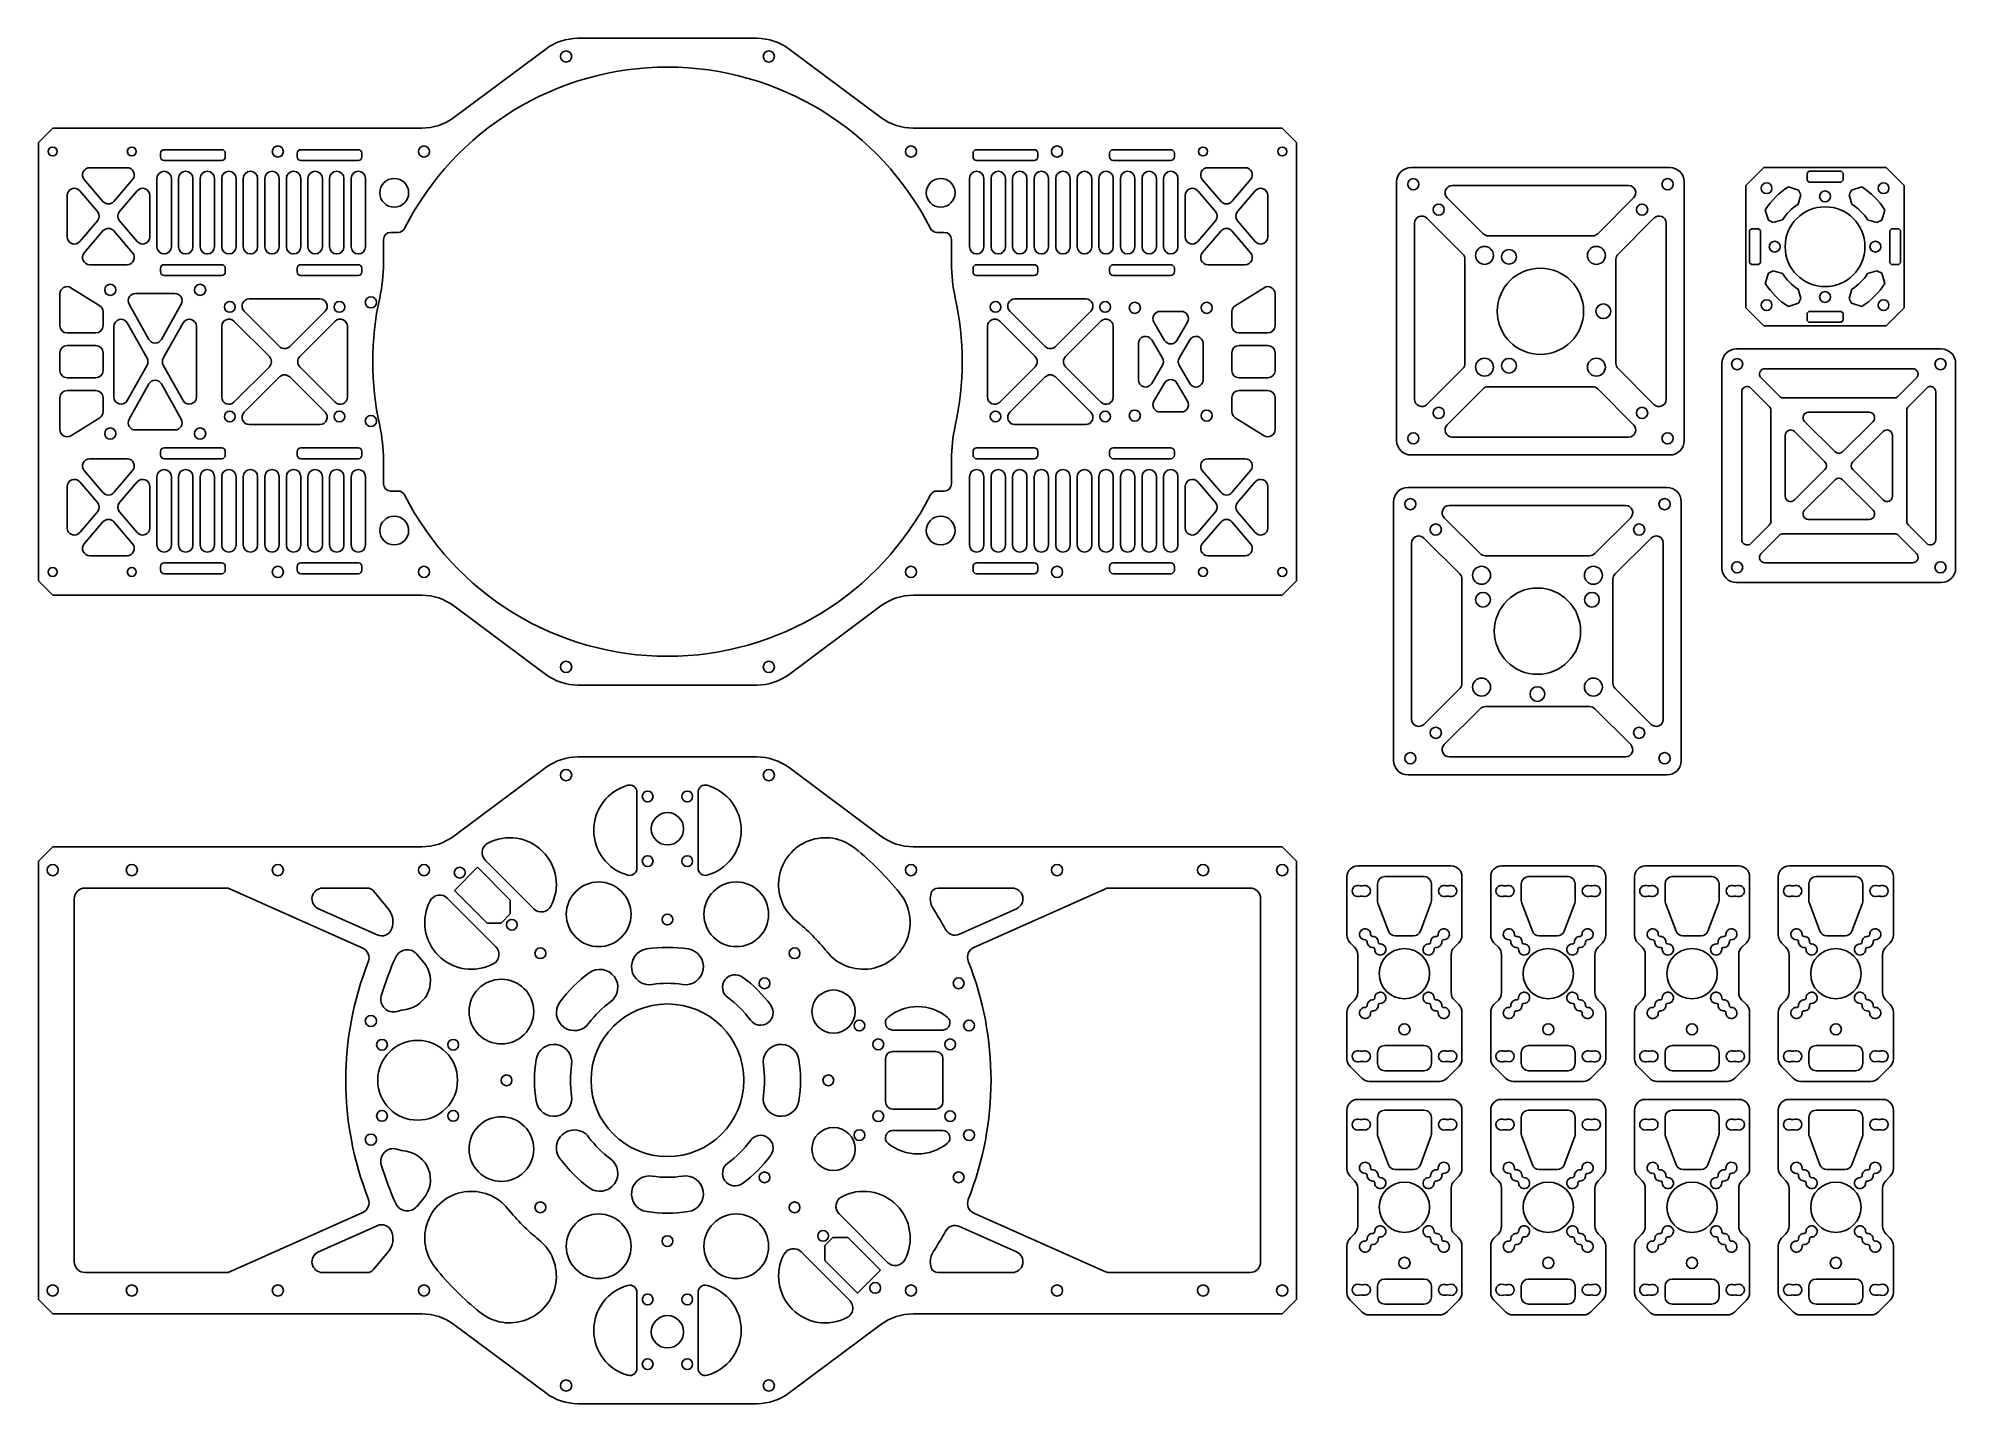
# Model space of a CAD drawing. Header units: millimetres. Extents: x 735 to 1268, y -660 to -280.
import ezdxf

# ---------------------------------------------------------------- set-up
doc = ezdxf.new("R2010")
doc.units = ezdxf.units.MM
doc.layers.add('1', color=7, linetype='CONTINUOUS')

msp = doc.modelspace()

# ---------------------------------------------------------------- linework, layer by layer
at = {"layer": '1', "color": 3, "linetype": 'Continuous'}
for p, q in [((934.895298, -280, 25), (885.104702, -280, 25)), ((876.134897, -282.977413, 25), (850.607891, -302.022587, 25)), ((969.392109, -302.022587, 25), (943.865103, -282.977413, 25)), ((739, -305, 25), (735, -309, 25)), ((735, -309, 25), (735, -431, 25)), ((841.638086, -305, 25), (739, -305, 25)), ((1081, -305, 25), (978.361914, -305, 25)), ((1085, -309, 25), (1081, -305, 25)), ((1085, -431, 25), (1085, -309, 25)), ((769, -313, 25), (769, -312, 25)), ((770, -311, 25), (786, -311, 25)), ((786, -314, 25), (770, -314, 25)), ((787, -312, 25), (787, -313, 25)), ((807, -313, 25), (807, -312, 25)), ((808, -311, 25), (824, -311, 25)), ((824, -314, 25), (808, -314, 25)), ((825, -312, 25), (825, -313, 25)), ((995, -313, 25), (995, -312, 25)), ((996, -311, 25), (1012, -311, 25)), ((1012, -314, 25), (996, -314, 25)), ((1013, -312, 25), (1013, -313, 25)), ((1033, -313, 25), (1033, -312, 25)), ((1034, -311, 25), (1050, -311, 25)), ((1050, -314, 25), (1034, -314, 25)), ((1051, -312, 25), (1051, -313, 25)), ((752.977514, -325.399584, 25), (747.778959, -319.296933, 25)), ((759.698554, -316, 25), (749.301446, -316, 25)), ((756.022486, -325.399584, 25), (761.221041, -319.296933, 25)), ((768, -319, 25), (768, -338, 25)), ((772, -338, 25), (772, -319, 25)), ((774, -338, 25), (774, -319, 25)), ((778, -319, 25), (778, -338, 25)), ((780, -338, 25), (780, -319, 25)), ((784, -319, 25), (784, -338, 25)), ((786, -338, 25), (786, -319, 25)), ((790, -319, 25), (790, -338, 25)), ((792, -338, 25), (792, -319, 25)), ((796, -319, 25), (796, -338, 25)), ((798, -338, 25), (798, -319, 25)), ((802, -319, 25), (802, -338, 25)), ((804, -338, 25), (804, -319, 25)), ((808, -319, 25), (808, -338, 25)), ((810, -338, 25), (810, -319, 25)), ((814, -319, 25), (814, -338, 25)), ((816, -338, 25), (816, -319, 25)), ((820, -319, 25), (820, -338, 25)), ((822, -338, 25), (822, -319, 25)), ((826, -319, 25), (826, -338, 25)), ((994, -319, 25), (994, -338, 25)), ((998, -338, 25), (998, -319, 25)), ((1000, -319, 25), (1000, -338, 25)), ((1004, -338, 25), (1004, -319, 25)), ((1006, -319, 25), (1006, -338, 25)), ((1010, -338, 25), (1010, -319, 25)), ((1012, -319, 25), (1012, -338, 25)), ((1016, -338, 25), (1016, -319, 25)), ((1018, -319, 25), (1018, -338, 25)), ((1022, -338, 25), (1022, -319, 25)), ((1024, -319, 25), (1024, -338, 25)), ((1028, -338, 25), (1028, -319, 25)), ((1030, -319, 25), (1030, -338, 25)), ((1034, -338, 25), (1034, -319, 25)), ((1036, -319, 25), (1036, -338, 25)), ((1040, -338, 25), (1040, -319, 25)), ((1042, -319, 25), (1042, -338, 25)), ((1046, -338, 25), (1046, -319, 25)), ((1048, -338, 25), (1048, -319, 25)), ((1052, -319, 25), (1052, -338, 25)), ((1063.977514, -325.399584, 25), (1058.778959, -319.296933, 25)), ((1070.698554, -316, 25), (1060.301446, -316, 25)), ((1067.022486, -325.399584, 25), (1072.221041, -319.296933, 25)), ((1112.828427, -319.964466), (1112.828427, -391.964466)), ((1188.828427, -315.964466), (1116.828427, -315.964466)), ((1192.828427, -391.964466), (1192.828427, -319.964466)), ((1210, -320.990739), (1215, -315.990739)), ((1249, -315.990739), (1215, -315.990739)), ((1227.5, -316.990739), (1227, -317.490739)), ((1227, -319.490739), (1227, -317.490739)), ((1227, -319.490739), (1227.5, -319.990739)), ((1227.5, -316.990739), (1236.5, -316.990739)), ((1236.5, -319.990739), (1227.5, -319.990739)), ((1237, -317.490739), (1236.5, -316.990739)), ((1236.5, -319.990739), (1237, -319.490739)), ((1237, -317.490739), (1237, -319.490739)), ((1249, -315.990739), (1254, -320.990739)), ((743, -323.745175, 25), (743, -335.254825, 25)), ((751.424744, -328.203067, 25), (746.522486, -322.448243, 25)), ((757.575256, -328.203067, 25), (762.477514, -322.448243, 25)), ((766, -335.254825, 25), (766, -323.745175, 25)), ((1054, -323.745175, 25), (1054, -335.254825, 25)), ((1062.424744, -328.203067, 25), (1057.522486, -322.448243, 25)), ((1068.575256, -328.203067, 25), (1073.477514, -322.448243, 25)), ((1077, -335.254825, 25), (1077, -323.745175, 25)), ((1126.899495, -324.37868), (1136.899495, -334.37868)), ((1177.343146, -320.964466), (1128.313708, -320.964466)), ((1168.757359, -334.37868), (1178.757359, -324.37868)), ((1210, -320.990739), (1210, -354.990739)), ((1224.652638, -322.234271), (1221.793168, -321.375367)), ((1224.543712, -326.141529), (1225.291143, -323.603549)), ((1225.291143, -323.603549), (1224.652638, -322.234271)), ((1239.347362, -322.234271), (1238.708857, -323.603549)), ((1238.708857, -323.603549), (1239.456288, -326.141529)), ((1242.206832, -321.375367), (1239.347362, -322.234271)), ((1254, -354.990739), (1254, -320.990739)), ((1131.242641, -340.035534), (1121.242641, -330.035534)), ((1184.414214, -330.035534), (1174.414214, -340.035534)), ((1215.384628, -327.783907), (1216.243532, -330.643377)), ((1216.243532, -330.643377), (1217.61281, -331.281882)), ((1217.61281, -331.281882), (1220.150791, -330.53445)), ((1243.849209, -330.53445), (1246.38719, -331.281882)), ((1246.38719, -331.281882), (1247.756468, -330.643377)), ((1247.756468, -330.643377), (1248.615372, -327.783907)), ((746.522486, -336.551757, 25), (751.424744, -330.796933, 25)), ((747.778959, -339.703067, 25), (752.977514, -333.600416, 25)), ((761.221041, -339.703067, 25), (756.022486, -333.600416, 25)), ((762.477514, -336.551757, 25), (757.575256, -330.796933, 25)), ((835.086717, -334, 25), (833, -334, 25)), ((987, -334, 25), (984.913283, -334, 25)), ((1057.522486, -336.551757, 25), (1062.424744, -330.796933, 25)), ((1058.778959, -339.703067, 25), (1063.977514, -333.600416, 25)), ((1072.221041, -339.703067, 25), (1067.022486, -333.600416, 25)), ((1073.477514, -336.551757, 25), (1068.575256, -330.796933, 25)), ((1117.828427, -331.449747), (1117.828427, -380.479185)), ((1138.313708, -334.964466), (1167.343146, -334.964466)), ((1187.828427, -380.479185), (1187.828427, -331.449747)), ((1211.5, -332.990739), (1211, -333.490739)), ((1211, -342.490739), (1211, -333.490739)), ((1211.5, -332.990739), (1213.5, -332.990739)), ((1214, -333.490739), (1213.5, -332.990739)), ((1214, -333.490739), (1214, -342.490739)), ((1250.5, -332.990739), (1250, -333.490739)), ((1250, -342.490739), (1250, -333.490739)), ((1250.5, -332.990739), (1252.5, -332.990739)), ((1253, -333.490739), (1252.5, -332.990739)), ((1253, -333.490739), (1253, -342.490739)), ((831, -336, 25), (831, -342.668699, 25)), ((989, -342.668699, 25), (989, -336, 25)), ((749.301446, -343, 25), (759.698554, -343, 25)), ((769, -345, 25), (769, -344, 25)), ((770, -343, 25), (786, -343, 25)), ((786, -346, 25), (770, -346, 25)), ((787, -344, 25), (787, -345, 25)), ((807, -345, 25), (807, -344, 25)), ((808, -343, 25), (824, -343, 25)), ((824, -346, 25), (808, -346, 25)), ((825, -344, 25), (825, -345, 25)), ((995, -345, 25), (995, -344, 25)), ((996, -343, 25), (1012, -343, 25)), ((1012, -346, 25), (996, -346, 25)), ((1013, -344, 25), (1013, -345, 25)), ((1033, -345, 25), (1033, -344, 25)), ((1034, -343, 25), (1050, -343, 25)), ((1050, -346, 25), (1034, -346, 25)), ((1051, -344, 25), (1051, -345, 25)), ((1060.301446, -343, 25), (1070.698554, -343, 25)), ((1131.828427, -370.479185), (1131.828427, -341.449747)), ((1173.828427, -341.449747), (1173.828427, -370.479185)), ((1211, -342.490739), (1211.5, -342.990739)), ((1213.5, -342.990739), (1211.5, -342.990739)), ((1213.5, -342.990739), (1214, -342.490739)), ((1216.243532, -345.3381), (1215.384628, -348.19757)), ((1217.61281, -344.699596), (1216.243532, -345.3381)), ((1220.150791, -345.447027), (1217.61281, -344.699596)), ((1246.38719, -344.699596), (1243.849209, -345.447027)), ((1247.756468, -345.3381), (1246.38719, -344.699596)), ((1248.615372, -348.19757), (1247.756468, -345.3381)), ((1250, -342.490739), (1250.5, -342.990739)), ((1252.5, -342.990739), (1250.5, -342.990739)), ((1252.5, -342.990739), (1253, -342.490739)), ((741, -351.108495, 25), (741, -360, 25)), ((752.059998, -354.412499, 25), (744.059998, -349.412499, 25)), ((772.990577, -351, 25), (762.009423, -351, 25)), ((1075.940002, -349.412499, 25), (1067.940002, -354.412499, 25)), ((1079, -360, 25), (1079, -351.108495, 25)), ((1225.291143, -352.377929), (1224.543712, -349.839948)), ((1239.456288, -349.839948), (1238.708857, -352.377929)), ((753, -360, 25), (753, -356.108495, 25)), ((765.754113, -363.800885, 25), (760.263536, -353.975643, 25)), ((769.245887, -363.800885, 25), (774.736464, -353.975643, 25)), ((792.242641, -355.914214, 25), (802.085786, -365.757359, 25)), ((813.343146, -352.5, 25), (793.656854, -352.5, 25)), ((814.757359, -355.914214, 25), (804.914214, -365.757359, 25)), ((1005.242641, -355.914214, 25), (1015.085786, -365.757359, 25)), ((1026.343146, -352.5, 25), (1006.656854, -352.5, 25)), ((1017.914214, -365.757359, 25), (1027.757359, -355.914214, 25)), ((1052.948037, -356, 25), (1047.051963, -356, 25)), ((1067, -356.108495, 25), (1067, -360, 25)), ((1215, -359.990739), (1210, -354.990739)), ((1221.793168, -354.606111), (1224.652638, -353.747206)), ((1224.652638, -353.747206), (1225.291143, -352.377929)), ((1227.5, -355.990739), (1227, -356.490739)), ((1227, -356.490739), (1227, -358.490739)), ((1236.5, -355.990739), (1227.5, -355.990739)), ((1237, -356.490739), (1236.5, -355.990739)), ((1237, -358.490739), (1237, -356.490739)), ((1238.708857, -352.377929), (1239.347362, -353.747206)), ((1239.347362, -353.747206), (1242.206832, -354.606111)), ((1254, -354.990739), (1249, -359.990739)), ((751, -362, 25), (743, -362, 25)), ((756, -360.174758, 25), (756, -379.825242, 25)), ((765.236464, -369.024357, 25), (759.745887, -359.199115, 25)), ((769.763536, -369.024357, 25), (775.254113, -359.199115, 25)), ((779, -379.825242, 25), (779, -360.174758, 25)), ((786, -360.156854, 25), (786, -379.843146, 25)), ((789.414214, -358.742641, 25), (799.257359, -368.585786, 25)), ((817.585786, -358.742641, 25), (807.742641, -368.585786, 25)), ((821, -379.843146, 25), (821, -360.156854, 25)), ((999, -360.156854, 25), (999, -379.843146, 25)), ((1002.414214, -358.742641, 25), (1012.257359, -368.585786, 25)), ((1020.742641, -368.585786, 25), (1030.585786, -358.742641, 25)), ((1034, -379.843146, 25), (1034, -360.156854, 25)), ((1048.272442, -364.06152, 25), (1045.324405, -359.007742, 25)), ((1051.727558, -364.06152, 25), (1054.675595, -359.007742, 25)), ((1077, -362, 25), (1069, -362, 25)), ((1215, -359.990739), (1249, -359.990739)), ((1227, -358.490739), (1227.5, -358.990739)), ((1227.5, -358.990739), (1236.5, -358.990739)), ((1236.5, -358.990739), (1237, -358.490739)), ((741, -367.5, 25), (741, -372.5, 25)), ((743, -365.5, 25), (751, -365.5, 25)), ((753, -372.5, 25), (753, -367.5, 25)), ((1041, -364.946222, 25), (1041, -375.053778, 25)), ((1047.675595, -368.992258, 25), (1044.727558, -363.93848, 25)), ((1052.324405, -368.992258, 25), (1055.272442, -363.93848, 25)), ((1059, -375.053778, 25), (1059, -364.946222, 25)), ((1067, -367.5, 25), (1067, -372.5, 25)), ((1069, -365.5, 25), (1077, -365.5, 25)), ((1079, -372.5, 25), (1079, -367.5, 25)), ((1264.328427, -366.464466), (1207.328427, -366.464466)), ((759.745887, -380.800885, 25), (765.236464, -370.975643, 25)), ((775.254113, -380.800885, 25), (769.763536, -370.975643, 25)), ((799.257359, -371.414214, 25), (789.414214, -381.257359, 25)), ((807.742641, -371.414214, 25), (817.585786, -381.257359, 25)), ((1002.414214, -381.257359, 25), (1012.257359, -371.414214, 25)), ((1020.742641, -371.414214, 25), (1030.585786, -381.257359, 25)), ((1044.727558, -376.06152, 25), (1047.675595, -371.007742, 25)), ((1055.272442, -376.06152, 25), (1052.324405, -371.007742, 25)), ((1121.242641, -381.893398), (1131.242641, -371.893398)), ((1174.414214, -371.893398), (1184.414214, -381.893398)), ((1203.328427, -370.464466), (1203.328427, -427.464466)), ((1256.37868, -371.964466), (1215.278175, -371.964466)), ((1268.328427, -427.464466), (1268.328427, -370.464466)), ((751, -374.5, 25), (743, -374.5, 25)), ((743, -378, 25), (751, -378, 25)), ((760.263536, -386.024357, 25), (765.754113, -376.199115, 25)), ((774.736464, -386.024357, 25), (769.245887, -376.199115, 25)), ((802.085786, -374.242641, 25), (792.242641, -384.085786, 25)), ((804.914214, -374.242641, 25), (814.757359, -384.085786, 25)), ((1005.242641, -384.085786, 25), (1015.085786, -374.242641, 25)), ((1017.914214, -374.242641, 25), (1027.757359, -384.085786, 25)), ((1045.324405, -380.992258, 25), (1048.272442, -375.93848, 25)), ((1054.675595, -380.992258, 25), (1051.727558, -375.93848, 25)), ((1077, -374.5, 25), (1069, -374.5, 25)), ((1069, -378, 25), (1077, -378, 25)), ((1136.899495, -377.550253), (1126.899495, -387.550253)), ((1167.343146, -376.964466), (1138.313708, -376.964466)), ((1178.757359, -387.550253), (1168.757359, -377.550253)), ((1208.828427, -378.414214), (1208.828427, -419.514719)), ((1211.389087, -377.353553), (1216.474874, -382.43934)), ((1214.217514, -374.525126), (1219.303301, -379.610913)), ((1252.353553, -379.610913), (1257.43934, -374.525126)), ((1255.181981, -382.43934), (1260.267767, -377.353553)), ((1262.828427, -419.514719), (1262.828427, -378.414214)), ((741, -380, 25), (741, -388.891505, 25)), ((753, -383.891505, 25), (753, -380, 25)), ((1067, -380, 25), (1067, -383.891505, 25)), ((1079, -388.891505, 25), (1079, -380, 25)), ((1216.914214, -414.428932), (1216.914214, -383.5)), ((1220.363961, -380.050253), (1251.292893, -380.050253)), ((1254.742641, -383.5), (1254.742641, -414.428932)), ((744.059998, -390.587501, 25), (752.059998, -385.587501, 25)), ((762.009423, -389, 25), (772.990577, -389, 25)), ((793.656854, -387.5, 25), (813.343146, -387.5, 25)), ((1006.656854, -387.5, 25), (1026.343146, -387.5, 25)), ((1047.051963, -384, 25), (1052.948037, -384, 25)), ((1067.940002, -385.587501, 25), (1075.940002, -390.587501, 25)), ((1226.303301, -386.610913), (1234.767767, -395.075379)), ((1227.363961, -384.050253), (1244.292893, -384.050253)), ((1236.889087, -395.075379), (1245.353553, -386.610913)), ((770, -394, 25), (786, -394, 25)), ((808, -394, 25), (824, -394, 25)), ((996, -394, 25), (1012, -394, 25)), ((1034, -394, 25), (1050, -394, 25)), ((1128.313708, -390.964466), (1177.343146, -390.964466)), ((1220.914214, -407.428932), (1220.914214, -390.5)), ((1223.474874, -389.43934), (1231.93934, -397.903806)), ((1239.717514, -397.903806), (1248.181981, -389.43934)), ((1250.742641, -390.5), (1250.742641, -407.428932)), ((759.698554, -397, 25), (749.301446, -397, 25)), ((769, -396, 25), (769, -395, 25)), ((786, -397, 25), (770, -397, 25)), ((787, -395, 25), (787, -396, 25)), ((807, -396, 25), (807, -395, 25)), ((824, -397, 25), (808, -397, 25)), ((825, -395, 25), (825, -396, 25)), ((831, -397.331301, 25), (831, -404, 25)), ((989, -404, 25), (989, -397.331301, 25)), ((995, -396, 25), (995, -395, 25)), ((1012, -397, 25), (996, -397, 25)), ((1013, -395, 25), (1013, -396, 25)), ((1033, -396, 25), (1033, -395, 25)), ((1050, -397, 25), (1034, -397, 25)), ((1051, -395, 25), (1051, -396, 25)), ((1070.698554, -397, 25), (1060.301446, -397, 25)), ((1116.828427, -395.964466), (1188.828427, -395.964466)), ((743, -404.745175, 25), (743, -416.254825, 25)), ((751.424744, -409.203067, 25), (746.522486, -403.448243, 25)), ((752.977514, -406.399584, 25), (747.778959, -400.296933, 25)), ((756.022486, -406.399584, 25), (761.221041, -400.296933, 25)), ((757.575256, -409.203067, 25), (762.477514, -403.448243, 25)), ((766, -416.254825, 25), (766, -404.745175, 25)), ((768, -402, 25), (768, -421, 25)), ((772, -421, 25), (772, -402, 25)), ((774, -402, 25), (774, -421, 25)), ((778, -421, 25), (778, -402, 25)), ((780, -402, 25), (780, -421, 25)), ((784, -421, 25), (784, -402, 25)), ((786, -402, 25), (786, -421, 25)), ((790, -421, 25), (790, -402, 25)), ((792, -402, 25), (792, -421, 25)), ((796, -421, 25), (796, -402, 25)), ((798, -402, 25), (798, -421, 25)), ((802, -421, 25), (802, -402, 25)), ((804, -402, 25), (804, -421, 25)), ((808, -421, 25), (808, -402, 25)), ((810, -402, 25), (810, -421, 25)), ((814, -421, 25), (814, -402, 25)), ((816, -402, 25), (816, -421, 25)), ((820, -421, 25), (820, -402, 25)), ((822, -402, 25), (822, -421, 25)), ((826, -421, 25), (826, -402, 25)), ((994, -421, 25), (994, -402, 25)), ((998, -402, 25), (998, -421, 25)), ((1000, -421, 25), (1000, -402, 25)), ((1004, -402, 25), (1004, -421, 25)), ((1006, -421, 25), (1006, -402, 25)), ((1010, -402, 25), (1010, -421, 25)), ((1012, -421, 25), (1012, -402, 25)), ((1016, -402, 25), (1016, -421, 25)), ((1018, -421, 25), (1018, -402, 25)), ((1022, -402, 25), (1022, -421, 25)), ((1024, -421, 25), (1024, -402, 25)), ((1028, -402, 25), (1028, -421, 25)), ((1030, -421, 25), (1030, -402, 25)), ((1034, -402, 25), (1034, -421, 25)), ((1036, -421, 25), (1036, -402, 25)), ((1040, -402, 25), (1040, -421, 25)), ((1042, -421, 25), (1042, -402, 25)), ((1046, -402, 25), (1046, -421, 25)), ((1048, -402, 25), (1048, -421, 25)), ((1052, -421, 25), (1052, -402, 25)), ((1054, -404.745175, 25), (1054, -416.254825, 25)), ((1057.522486, -403.448243, 25), (1062.424744, -409.203067, 25)), ((1058.778959, -400.296933, 25), (1063.977514, -406.399584, 25)), ((1072.221041, -400.296933, 25), (1067.022486, -406.399584, 25)), ((1073.477514, -403.448243, 25), (1068.575256, -409.203067, 25)), ((1077, -416.254825, 25), (1077, -404.745175, 25)), ((1188, -405), (1116, -405)), ((1223.474874, -408.489592), (1231.93934, -400.025126)), ((1226.303301, -411.318019), (1234.767767, -402.853553)), ((1236.889087, -402.853553), (1245.353553, -411.318019)), ((1239.717514, -400.025126), (1248.181981, -408.489592)), ((833, -406, 25), (835.086717, -406, 25)), ((984.913283, -406, 25), (987, -406, 25)), ((1112, -409), (1112, -481)), ((1176.514719, -410), (1127.485281, -410)), ((1192, -481), (1192, -409)), ((746.522486, -417.551757, 25), (751.424744, -411.796933, 25)), ((747.778959, -420.703067, 25), (752.977514, -414.600416, 25)), ((761.221041, -420.703067, 25), (756.022486, -414.600416, 25)), ((762.477514, -417.551757, 25), (757.575256, -411.796933, 25)), ((1062.424744, -411.796933, 25), (1057.522486, -417.551757, 25)), ((1063.977514, -414.600416, 25), (1058.778959, -420.703067, 25)), ((1067.022486, -414.600416, 25), (1072.221041, -420.703067, 25)), ((1068.575256, -411.796933, 25), (1073.477514, -417.551757, 25)), ((1126.071068, -413.414214), (1136.071068, -423.414214)), ((1167.928932, -423.414214), (1177.928932, -413.414214)), ((1211.389087, -420.575379), (1216.474874, -415.489592)), ((1244.292893, -413.87868), (1227.363961, -413.87868)), ((1255.181981, -415.489592), (1260.267767, -420.575379)), ((1117, -420.485281), (1117, -469.514719)), ((1130.414214, -429.071068), (1120.414214, -419.071068)), ((1183.585786, -419.071068), (1173.585786, -429.071068)), ((1187, -469.514719), (1187, -420.485281)), ((1214.217514, -423.403806), (1219.303301, -418.318019)), ((1251.292893, -417.87868), (1220.363961, -417.87868)), ((1252.353553, -418.318019), (1257.43934, -423.403806)), ((749.301446, -424, 25), (759.698554, -424, 25)), ((770, -426, 25), (786, -426, 25)), ((808, -426, 25), (824, -426, 25)), ((996, -426, 25), (1012, -426, 25)), ((1034, -426, 25), (1050, -426, 25)), ((1060.301446, -424, 25), (1070.698554, -424, 25)), ((1137.485281, -424), (1166.514719, -424)), ((1215.278175, -425.964466), (1256.37868, -425.964466)), ((735, -431, 25), (739, -435, 25)), ((769, -428, 25), (769, -427, 25)), ((786, -429, 25), (770, -429, 25)), ((787, -427, 25), (787, -428, 25)), ((807, -428, 25), (807, -427, 25)), ((824, -429, 25), (808, -429, 25)), ((825, -427, 25), (825, -428, 25)), ((995, -428, 25), (995, -427, 25)), ((1012, -429, 25), (996, -429, 25)), ((1013, -427, 25), (1013, -428, 25)), ((1033, -428, 25), (1033, -427, 25)), ((1050, -429, 25), (1034, -429, 25)), ((1051, -427, 25), (1051, -428, 25)), ((1081, -435, 25), (1085, -431, 25)), ((1131, -459.514719), (1131, -430.485281)), ((1173, -430.485281), (1173, -459.514719)), ((1207.328427, -431.464466), (1264.328427, -431.464466)), ((739, -435, 25), (841.638086, -435, 25)), ((978.361914, -435, 25), (1081, -435, 25)), ((850.607891, -437.977413, 25), (876.134897, -457.022587, 25)), ((943.865103, -457.022587, 25), (969.392109, -437.977413, 25)), ((885.104702, -460, 25), (934.895298, -460, 25)), ((1120.414214, -470.928932), (1130.414214, -460.928932)), ((1173.585786, -460.928932), (1183.585786, -470.928932)), ((1136.071068, -466.585786), (1126.071068, -476.585786)), ((1166.514719, -466), (1137.485281, -466)), ((1177.928932, -476.585786), (1167.928932, -466.585786)), ((876.134897, -482.977413, 50), (850.607891, -502.022587, 50)), ((934.895298, -480, 50), (885.104702, -480, 50)), ((969.392109, -502.022587, 50), (943.865103, -482.977413, 50)), ((1116, -485), (1188, -485)), ((1127.485281, -480), (1176.514719, -480)), ((901.5, -489.81994, 50), (901.5, -510.985951, 50)), ((918.5, -510.985951, 50), (918.5, -489.81994, 50)), ((735, -509, 50), (739, -505, 50)), ((841.638086, -505, 50), (739, -505, 50)), ((1081, -505, 50), (978.361914, -505, 50)), ((1081, -505, 50), (1085, -509, 50)), ((735, -509, 50), (735, -631, 50)), ((850.718422, -517.153094, 50), (857.153094, -510.718422, 50)), ((857.153094, -510.718422, 50), (866.253558, -519.818886, 50)), ((872.818686, -522.262796, 50), (859.312105, -508.756215, 50)), ((1085, -631, 50), (1085, -509, 50)), ((1128, -510.319213), (1102, -510.319213)), ((1168, -510.319213), (1142, -510.319213)), ((1208, -510.319213), (1182, -510.319213)), ((1248, -510.319213), (1222, -510.319213)), ((748, -516.5, 50), (787.790927, -516.5, 50)), ((787.790927, -516.5, 50), (825.214969, -533.220778, 50)), ((814.116767, -516.5, 50), (826.562935, -516.5, 50)), ((828.097612, -517.217515, 50), (832.366649, -522.326027, 50)), ((859.818886, -526.253558, 50), (850.718422, -517.153094, 50)), ((985.266067, -516.5, 50), (1005.883233, -516.5, 50)), ((995.241965, -533.016624, 50), (1031.625005, -516.760957, 50)), ((1032.848788, -516.5, 50), (1072, -516.5, 50)), ((1099, -513.319213), (1099, -529.576572)), ((1107.5, -519.956544), (1107.5, -515.319213)), ((1109.5, -513.319213), (1120.5, -513.319213)), ((1122.5, -515.319213), (1122.5, -519.956544)), ((1131, -529.576572), (1131, -513.319213)), ((1139, -513.319213), (1139, -529.576572)), ((1147.5, -519.956544), (1147.5, -515.319213)), ((1149.5, -513.319213), (1160.5, -513.319213)), ((1162.5, -515.319213), (1162.5, -519.956544)), ((1171, -529.576572), (1171, -513.319213)), ((1179, -513.319213), (1179, -529.576572)), ((1187.5, -519.956544), (1187.5, -515.319213)), ((1189.5, -513.319213), (1200.5, -513.319213)), ((1202.5, -515.319213), (1202.5, -519.956544)), ((1211, -529.576572), (1211, -513.319213)), ((1219, -513.319213), (1219, -529.576572)), ((1227.5, -519.956544), (1227.5, -515.319213)), ((1229.5, -513.319213), (1240.5, -513.319213)), ((1242.5, -515.319213), (1242.5, -519.956544)), ((1251, -529.576572), (1251, -513.319213)), ((745, -620.5, 50), (745, -519.5, 50)), ((829.235451, -529.540733, 50), (812.892983, -522.239043, 50)), ((848.756215, -519.312105, 50), (862.262796, -532.818686, 50)), ((866.253558, -519.818886, 50), (866.253558, -523.707974, 50)), ((1007.107017, -522.239043, 50), (991.209379, -529.341986, 50)), ((1075, -519.5, 50), (1075, -620.5, 50)), ((1110.575843, -528.52146), (1107.627342, -520.658791)), ((1122.372658, -520.658791), (1119.424157, -528.52146)), ((1150.575843, -528.52146), (1147.627342, -520.658791)), ((1162.372658, -520.658791), (1159.424157, -528.52146)), ((1190.575843, -528.52146), (1187.627342, -520.658791)), ((1202.372658, -520.658791), (1199.424157, -528.52146)), ((1230.575843, -528.52146), (1227.627342, -520.658791)), ((1242.372658, -520.658791), (1239.424157, -528.52146)), ((863.707974, -526.253558, 50), (859.818886, -526.253558, 50)), ((866.253558, -523.707974, 50), (863.707974, -526.253558, 50)), ((1099.87868, -531.697892), (1101.12132, -532.940533)), ((1117.551499, -529.819213), (1112.448501, -529.819213)), ((1128.87868, -532.940533), (1130.12132, -531.697892)), ((1139.87868, -531.697892), (1141.12132, -532.940533)), ((1157.551499, -529.819213), (1152.448501, -529.819213)), ((1168.87868, -532.940533), (1170.12132, -531.697892)), ((1179.87868, -531.697892), (1181.12132, -532.940533)), ((1197.551499, -529.819213), (1192.448501, -529.819213)), ((1208.87868, -532.940533), (1210.12132, -531.697892)), ((1219.87868, -531.697892), (1221.12132, -532.940533)), ((1237.551499, -529.819213), (1232.448501, -529.819213)), ((1248.87868, -532.940533), (1250.12132, -531.697892)), ((840.283935, -534.919135, 50), (842.208947, -537.222687, 50)), ((1102, -535.061854), (1102, -545.576572)), ((1128, -545.576572), (1128, -535.061854)), ((1142, -535.061854), (1142, -545.576572)), ((1168, -545.576572), (1168, -535.061854)), ((1182, -535.061854), (1182, -545.576572)), ((1208, -545.576572), (1208, -535.061854)), ((1222, -535.061854), (1222, -545.576572)), ((1248, -545.576572), (1248, -535.061854)), ((1101.12132, -547.697892), (1099.87868, -548.940533)), ((1130.12132, -548.940533), (1128.87868, -547.697892)), ((1141.12132, -547.697892), (1139.87868, -548.940533)), ((1170.12132, -548.940533), (1168.87868, -547.697892)), ((1181.12132, -547.697892), (1179.87868, -548.940533)), ((1210.12132, -548.940533), (1208.87868, -547.697892)), ((1221.12132, -547.697892), (1219.87868, -548.940533)), ((1250.12132, -548.940533), (1248.87868, -547.697892)), ((1099, -551.061854), (1099, -564.076572)), ((1131, -564.076572), (1131, -551.061854)), ((1139, -551.061854), (1139, -564.076572)), ((1171, -564.076572), (1171, -551.061854)), ((1179, -551.061854), (1179, -564.076572)), ((1211, -564.076572), (1211, -551.061854)), ((1219, -551.061854), (1219, -564.076572)), ((1251, -564.076572), (1251, -551.061854)), ((986.579175, -556, 50), (972.614935, -556, 50)), ((970.641663, -576, 50), (970.641663, -564, 50)), ((972.641663, -562, 50), (984.641663, -562, 50)), ((986.641663, -564, 50), (986.641663, -576, 50)), ((1107.5, -565.319213), (1107.5, -562.319213)), ((1109.5, -560.319213), (1120.5, -560.319213)), ((1122.5, -562.319213), (1122.5, -565.319213)), ((1147.5, -565.319213), (1147.5, -562.319213)), ((1149.5, -560.319213), (1160.5, -560.319213)), ((1162.5, -562.319213), (1162.5, -565.319213)), ((1187.5, -565.319213), (1187.5, -562.319213)), ((1189.5, -560.319213), (1200.5, -560.319213)), ((1202.5, -562.319213), (1202.5, -565.319213)), ((1227.5, -565.319213), (1227.5, -562.319213)), ((1229.5, -560.319213), (1240.5, -560.319213)), ((1242.5, -562.319213), (1242.5, -565.319213)), ((1099.87868, -566.197892), (1103.12132, -569.440533)), ((1105.242641, -570.319213), (1124.757359, -570.319213)), ((1120.5, -567.319213), (1109.5, -567.319213)), ((1126.87868, -569.440533), (1130.12132, -566.197892)), ((1139.87868, -566.197892), (1143.12132, -569.440533)), ((1145.242641, -570.319213), (1164.757359, -570.319213)), ((1160.5, -567.319213), (1149.5, -567.319213)), ((1166.87868, -569.440533), (1170.12132, -566.197892)), ((1179.87868, -566.197892), (1183.12132, -569.440533)), ((1185.242641, -570.319213), (1204.757359, -570.319213)), ((1200.5, -567.319213), (1189.5, -567.319213)), ((1206.87868, -569.440533), (1210.12132, -566.197892)), ((1219.87868, -566.197892), (1223.12132, -569.440533)), ((1225.242641, -570.319213), (1244.757359, -570.319213)), ((1240.5, -567.319213), (1229.5, -567.319213)), ((1246.87868, -569.440533), (1250.12132, -566.197892)), ((1128, -575.319213), (1102, -575.319213)), ((1168, -575.319213), (1142, -575.319213)), ((1208, -575.319213), (1182, -575.319213)), ((1248, -575.319213), (1222, -575.319213)), ((984.641663, -578, 50), (972.641663, -578, 50)), ((1099, -578.319213), (1099, -594.576572)), ((1107.5, -584.956544), (1107.5, -580.319213)), ((1109.5, -578.319213), (1120.5, -578.319213)), ((1122.5, -580.319213), (1122.5, -584.956544)), ((1131, -594.576572), (1131, -578.319213)), ((1139, -578.319213), (1139, -594.576572)), ((1147.5, -584.956544), (1147.5, -580.319213)), ((1149.5, -578.319213), (1160.5, -578.319213)), ((1162.5, -580.319213), (1162.5, -584.956544)), ((1171, -594.576572), (1171, -578.319213)), ((1179, -578.319213), (1179, -594.576572)), ((1187.5, -584.956544), (1187.5, -580.319213)), ((1189.5, -578.319213), (1200.5, -578.319213)), ((1202.5, -580.319213), (1202.5, -584.956544)), ((1211, -594.576572), (1211, -578.319213)), ((1219, -578.319213), (1219, -594.576572)), ((1227.5, -584.956544), (1227.5, -580.319213)), ((1229.5, -578.319213), (1240.5, -578.319213)), ((1242.5, -580.319213), (1242.5, -584.956544)), ((1251, -594.576572), (1251, -578.319213)), ((972.614935, -584, 50), (986.579175, -584, 50)), ((1110.575843, -593.52146), (1107.627342, -585.658791)), ((1122.372658, -585.658791), (1119.424157, -593.52146)), ((1150.575843, -593.52146), (1147.627342, -585.658791)), ((1162.372658, -585.658791), (1159.424157, -593.52146)), ((1190.575843, -593.52146), (1187.627342, -585.658791)), ((1202.372658, -585.658791), (1199.424157, -593.52146)), ((1230.575843, -593.52146), (1227.627342, -585.658791)), ((1242.372658, -585.658791), (1239.424157, -593.52146)), ((1099.87868, -596.697892), (1101.12132, -597.940533)), ((1117.551499, -594.819213), (1112.448501, -594.819213)), ((1128.87868, -597.940533), (1130.12132, -596.697892)), ((1139.87868, -596.697892), (1141.12132, -597.940533)), ((1157.551499, -594.819213), (1152.448501, -594.819213)), ((1168.87868, -597.940533), (1170.12132, -596.697892)), ((1179.87868, -596.697892), (1181.12132, -597.940533)), ((1197.551499, -594.819213), (1192.448501, -594.819213)), ((1208.87868, -597.940533), (1210.12132, -596.697892)), ((1219.87868, -596.697892), (1221.12132, -597.940533)), ((1237.551499, -594.819213), (1232.448501, -594.819213)), ((1248.87868, -597.940533), (1250.12132, -596.697892)), ((1102, -600.061854), (1102, -610.576572)), ((1128, -610.576572), (1128, -600.061854)), ((1142, -600.061854), (1142, -610.576572)), ((1168, -610.576572), (1168, -600.061854)), ((1182, -600.061854), (1182, -610.576572)), ((1208, -610.576572), (1208, -600.061854)), ((1222, -600.061854), (1222, -610.576572)), ((1248, -610.576572), (1248, -600.061854)), ((825.214969, -606.779222, 50), (787.790927, -623.5, 50)), ((842.208947, -602.777313, 50), (840.283935, -605.080865, 50)), ((957.737204, -607.181314, 50), (971.243785, -620.687895, 50)), ((1031.625005, -623.239043, 50), (995.241965, -606.983376, 50)), ((812.892983, -617.760957, 50), (829.235451, -610.459267, 50)), ((991.209379, -610.658014, 50), (1007.107017, -617.760957, 50)), ((1101.12132, -612.697892), (1099.87868, -613.940533)), ((1130.12132, -613.940533), (1128.87868, -612.697892)), ((1141.12132, -612.697892), (1139.87868, -613.940533)), ((1170.12132, -613.940533), (1168.87868, -612.697892)), ((1181.12132, -612.697892), (1179.87868, -613.940533)), ((1210.12132, -613.940533), (1208.87868, -612.697892)), ((1221.12132, -612.697892), (1219.87868, -613.940533)), ((1250.12132, -613.940533), (1248.87868, -612.697892)), ((832.366649, -617.673973, 50), (828.097612, -622.782485, 50)), ((960.687895, -631.243785, 50), (947.181314, -617.737204, 50)), ((953.746442, -616.009184, 50), (956.009184, -613.746442, 50)), ((953.746442, -620.181114, 50), (953.746442, -616.009184, 50)), ((956.009184, -613.746442, 50), (960.181114, -613.746442, 50)), ((960.181114, -613.746442, 50), (969.281578, -622.846906, 50)), ((1099, -616.061854), (1099, -629.076572)), ((1131, -629.076572), (1131, -616.061854)), ((1139, -616.061854), (1139, -629.076572)), ((1171, -629.076572), (1171, -616.061854)), ((1179, -616.061854), (1179, -629.076572)), ((1211, -629.076572), (1211, -616.061854)), ((1219, -616.061854), (1219, -629.076572)), ((1251, -629.076572), (1251, -616.061854)), ((787.790927, -623.5, 50), (748, -623.5, 50)), ((826.562935, -623.5, 50), (814.116767, -623.5, 50)), ((962.846906, -629.281578, 50), (953.746442, -620.181114, 50)), ((969.281578, -622.846906, 50), (962.846906, -629.281578, 50)), ((1005.883233, -623.5, 50), (985.266067, -623.5, 50)), ((1072, -623.5, 50), (1032.848788, -623.5, 50)), ((901.5, -629.014049, 50), (901.5, -650.18006, 50)), ((918.5, -650.18006, 50), (918.5, -629.014049, 50)), ((1107.5, -630.319213), (1107.5, -627.319213)), ((1109.5, -625.319213), (1120.5, -625.319213)), ((1122.5, -627.319213), (1122.5, -630.319213)), ((1147.5, -630.319213), (1147.5, -627.319213)), ((1149.5, -625.319213), (1160.5, -625.319213)), ((1162.5, -627.319213), (1162.5, -630.319213)), ((1187.5, -630.319213), (1187.5, -627.319213)), ((1189.5, -625.319213), (1200.5, -625.319213)), ((1202.5, -627.319213), (1202.5, -630.319213)), ((1227.5, -630.319213), (1227.5, -627.319213)), ((1229.5, -625.319213), (1240.5, -625.319213)), ((1242.5, -627.319213), (1242.5, -630.319213)), ((739, -635, 50), (735, -631, 50)), ((1085, -631, 50), (1081, -635, 50)), ((1099.87868, -631.197892), (1103.12132, -634.440533)), ((1120.5, -632.319213), (1109.5, -632.319213)), ((1126.87868, -634.440533), (1130.12132, -631.197892)), ((1139.87868, -631.197892), (1143.12132, -634.440533)), ((1160.5, -632.319213), (1149.5, -632.319213)), ((1166.87868, -634.440533), (1170.12132, -631.197892)), ((1179.87868, -631.197892), (1183.12132, -634.440533)), ((1200.5, -632.319213), (1189.5, -632.319213)), ((1206.87868, -634.440533), (1210.12132, -631.197892)), ((1219.87868, -631.197892), (1223.12132, -634.440533)), ((1240.5, -632.319213), (1229.5, -632.319213)), ((1246.87868, -634.440533), (1250.12132, -631.197892)), ((739, -635, 50), (841.638086, -635, 50)), ((850.607891, -637.977413, 50), (876.134897, -657.022587, 50)), ((943.865103, -657.022587, 50), (969.392109, -637.977413, 50)), ((978.361914, -635, 50), (1081, -635, 50)), ((1105.242641, -635.319213), (1124.757359, -635.319213)), ((1145.242641, -635.319213), (1164.757359, -635.319213)), ((1185.242641, -635.319213), (1204.757359, -635.319213)), ((1225.242641, -635.319213), (1244.757359, -635.319213)), ((885.104702, -660, 50), (934.895298, -660, 50))]:
    msp.add_line(p, q, dxfattribs=at)
for centre, radius in [((881.804361, -285.057337, 25), 1.55), ((938.195639, -285.057337, 25), 1.55), ((739, -311.5, 25), 1.25), ((801.620308, -311.5, 25), 1.55), ((842.265223, -311.5, 25), 1.55), ((977.734777, -311.5, 25), 1.55), ((1018.379692, -311.5, 25), 1.55), ((1059, -311.5, 25), 1.25), ((986, -323, 25), 4), ((1117.473088, -320.609127), 1.55), ((1188.183766, -320.609127), 1.55), ((1215.736544, -321.727283), 1.5), ((1232, -323.990739), 1.5), ((1248.263456, -321.727283), 1.5), ((1124.544156, -327.680195), 1.55), ((1181.112698, -327.680195), 1.55), ((1232, -337.990739), 11.1), ((1137.272078, -340.408117), 2.5), ((1144.078427, -340.809022), 2.05), ((1168.384776, -340.408117), 2.5), ((1218, -337.990739), 1.5), ((1246, -337.990739), 1.5), ((1152.828427, -355.964466), 12), ((1232, -351.990739), 1.5), ((1170.328427, -355.964466), 2.05), ((1215.736544, -354.254195), 1.5), ((1248.263456, -354.254195), 1.5), ((1137.272078, -371.520815), 2.5), ((1144.078427, -371.119911), 2.05), ((1168.384776, -371.520815), 2.5), ((1207.544156, -370.680195), 1.55), ((1264.112698, -370.680195), 1.55), ((1124.544156, -384.248737), 1.55), ((1181.112698, -384.248737), 1.55), ((827.5, -386.5, 25), 1.55), ((1117.473088, -391.319805), 1.55), ((1188.183766, -391.319805), 1.55), ((1116.644661, -409.644661), 1.55), ((1187.355339, -409.644661), 1.55), ((834, -417, 25), 4), ((1123.715729, -416.715729), 1.55), ((1180.284271, -416.715729), 1.55), ((1207.544156, -427.248737), 1.55), ((1264.112698, -427.248737), 1.55), ((739, -428.5, 25), 1.25), ((761, -428.5, 25), 1.25), ((801.620308, -428.5, 25), 1.55), ((842.265223, -428.5, 25), 1.55), ((977.734777, -428.5, 25), 1.55), ((1018.379692, -428.5, 25), 1.55), ((1136.443651, -429.443651), 2.5), ((1167.556349, -429.443651), 2.5), ((1136.844555, -436.25), 2.05), ((1152, -445), 12), ((1167.155445, -436.25), 2.05), ((881.804361, -454.942663, 25), 1.55), ((938.195639, -454.942663, 25), 1.55), ((1136.443651, -460.556349), 2.5), ((1167.556349, -460.556349), 2.5), ((1152, -462.5), 2.05), ((1123.715729, -473.284271), 1.55), ((1180.284271, -473.284271), 1.55), ((1116.644661, -480.355339), 1.55), ((1187.355339, -480.355339), 1.55), ((881.804361, -485.057337, 50), 1.55), ((938.195639, -485.057337, 50), 1.55), ((915.5, -491.000228, 50), 1.5), ((910, -500.000228, 50), 4.5), ((739, -511.5, 50), 1.55), ((761, -511.5, 50), 1.55), ((801.620308, -511.5, 50), 1.55), ((842.265223, -511.5, 50), 1.55), ((852.210417, -512.210417, 50), 1.5), ((904.5, -509.000228, 50), 1.5), ((977.734777, -511.5, 50), 1.55), ((1018.379692, -511.5, 50), 1.55), ((1059, -511.5, 50), 1.55), ((1081, -511.5, 50), 1.55), ((890.865828, -523.806023, 50), 9), ((929.134172, -523.806023, 50), 9), ((874.644661, -534.644661, 50), 1.5), ((945.355339, -534.644661, 50), 1.5), ((1115, -540.319213), 7), ((1155, -540.319213), 7), ((1195, -540.319213), 7), ((1235, -540.319213), 7), ((863.806023, -550.865828, 50), 9), ((937, -543, 50), 1.5), ((991, -543, 50), 1.5), ((956.193977, -550.865828, 50), 6), ((827.5, -553.5, 50), 1.55), ((963.391663, -554.75, 50), 1.5), ((993.891663, -554.75, 50), 1.5), ((1115, -555.819213), 1.55), ((1155, -555.819213), 1.55), ((1195, -555.819213), 1.55), ((1235, -555.819213), 1.55), ((830.600505, -560.100505, 50), 1.5), ((840.5, -570, 50), 11.1), ((850.399495, -560.100505, 50), 1.5), ((968.641663, -560, 50), 1.5), ((988.641663, -560, 50), 1.5), ((830.600505, -579.899495, 50), 1.5), ((850.399495, -579.899495, 50), 1.5), ((863.806023, -589.134172, 50), 9), ((968.641663, -580, 50), 1.5), ((988.641663, -580, 50), 1.5), ((956.193977, -589.134172, 50), 6), ((963.391663, -585.25, 50), 1.5), ((993.891663, -585.25, 50), 1.5), ((937, -597, 50), 1.5), ((991, -597, 50), 1.5), ((1115, -605.319213), 7), ((1155, -605.319213), 7), ((1195, -605.319213), 7), ((1235, -605.319213), 7), ((874.644661, -605.355339, 50), 1.5), ((890.865828, -616.193977, 50), 9), ((929.134172, -616.193977, 50), 9), ((945.355339, -605.355339, 50), 1.5), ((953.293894, -613.293894, 50), 1.5), ((1115, -620.819213), 1.55), ((1155, -620.819213), 1.55), ((1195, -620.819213), 1.55), ((1235, -620.819213), 1.55), ((739, -628.5, 50), 1.55), ((761, -628.5, 50), 1.55), ((801.620308, -628.5, 50), 1.55), ((842.265223, -628.5, 50), 1.55), ((967.789583, -627.789583, 50), 1.5), ((977.734777, -628.5, 50), 1.55), ((1018.379692, -628.5, 50), 1.55), ((1059, -628.5, 50), 1.55), ((1081, -628.5, 50), 1.55), ((915.5, -630.999772, 50), 1.5), ((904.5, -648.999772, 50), 1.5), ((881.804361, -654.942663, 50), 1.55), ((938.195639, -654.942663, 50), 1.55)]:
    msp.add_circle(centre, radius, dxfattribs=at)
at = {"layer": '1', "color": 3, "linetype": 'Continuous', "extrusion": (0, 0, -1)}
for centre, radius in [((-761, -311.5, -25), 1.25), ((-1081, -311.5, -25), 1.25), ((-834, -323, -25), 4), ((-827.5, -353.5, -25), 1.55), ((-986, -417, -25), 4), ((-1059, -428.5, -25), 1.25), ((-1081, -428.5, -25), 1.25), ((-904.5, -491.000228, -50), 1.5), ((-915.5, -509.000228, -50), 1.5), ((-866.706106, -526.706106, -50), 1.5), ((-910, -570, -50), 21.25), ((-827.5, -586.5, -50), 1.55), ((-904.5, -630.999772, -50), 1.5), ((-910, -639.999772, -50), 4.5), ((-915.5, -648.999772, -50), 1.5)]:
    msp.add_circle(centre, radius, dxfattribs=at)
at = {"layer": '1', "color": 6, "linetype": 'Continuous'}
for centre, radius in [((755, -350, 25), 1.55), ((780, -350, 25), 1.55), ((788.25, -354.75, 25), 1.5), ((818.75, -354.75, 25), 1.5), ((1001.25, -354.75, 25), 1.5), ((1031.75, -354.75, 25), 1.5), ((1040, -355, 25), 1.55), ((1060, -355, 25), 1.55), ((788.25, -385.25, 25), 1.5), ((818.75, -385.25, 25), 1.5), ((1001.25, -385.25, 25), 1.5), ((1031.75, -385.25, 25), 1.5), ((1040, -385, 25), 1.55), ((1060, -385, 25), 1.55), ((755, -390, 25), 1.55), ((780, -390, 25), 1.55), ((910, -525.25, 50), 1.5), ((865.25, -570, 50), 1.5), ((954.75, -570, 50), 1.5), ((910, -614.75, 50), 1.5)]:
    msp.add_circle(centre, radius, dxfattribs=at)
at = {"layer": '1', "color": 3, "linetype": 'Continuous', "extrusion": (0, 0, -1)}
for centre, radius, start, end in [((-885.104702, -295, -25), 15, 53.274138, 90), ((-934.895298, -295, -25), 15, 90, 126.725862), ((-1128.313708, -322.964466), 2, 315, 90), ((-1177.343146, -322.964466), 2, 90, 225), ((-1119.828427, -331.449747), 2, 0, 135), ((-1185.828427, -331.449747), 2, 45, 180), ((-1232, -337.990739), 14, 32.180756, 57.819244), ((-1232, -337.990739), 14, 122.180756, 147.819244), ((-835.086717, -332, -25), 2, 206.896546, 270), ((-984.913283, -332, -25), 2, 270, 333.103454), ((-1138.313708, -332.964466), 2, 270, 315), ((-1167.343146, -332.964466), 2, 225, 270), ((-1129.828427, -341.449747), 2, 135, 180), ((-1175.828427, -341.449747), 2, 0, 45), ((-787, -342.668699, -25), 44, 180, 192.527905), ((-1033, -342.668699, -25), 44, 347.472095, 0), ((-1232, -337.990739), 14, 302.180756, 327.819244), ((-1232, -337.990739), 14, 212.180756, 237.819244), ((-1129.828427, -370.479185), 2, 180, 225), ((-1175.828427, -370.479185), 2, 315, 0), ((-1215.278175, -373.464466), 1.5, 315, 90), ((-1256.37868, -373.464466), 1.5, 90, 225), ((-1138.313708, -378.964466), 2, 45, 90), ((-1167.343146, -378.964466), 2, 90, 135), ((-1210.328427, -378.414214), 1.5, 0, 135), ((-1261.328427, -378.414214), 1.5, 45, 180), ((-1119.828427, -380.479185), 2, 225, 0), ((-1185.828427, -380.479185), 2, 180, 315), ((-1215.414214, -383.5), 1.5, 135, 180), ((-1220.363961, -378.550253), 1.5, 270, 315), ((-1251.292893, -378.550253), 1.5, 225, 270), ((-1256.242641, -383.5), 1.5, 0, 45), ((-787, -397.331301, -25), 44, 167.472095, 180), ((-1033, -397.331301, -25), 44, 0, 12.527905), ((-1128.313708, -388.964466), 2, 270, 45), ((-1177.343146, -388.964466), 2, 135, 270), ((-1222.414214, -390.5), 1.5, 0, 135), ((-1227.363961, -385.550253), 1.5, 315, 90), ((-1244.292893, -385.550253), 1.5, 90, 225), ((-1249.242641, -390.5), 1.5, 45, 180), ((-1230.87868, -398.964466), 1.5, 135, 225), ((-1235.828427, -394.014719), 1.5, 225, 315), ((-1240.778175, -398.964466), 1.5, 315, 45), ((-1235.828427, -403.914214), 1.5, 45, 135), ((-835.086717, -408, -25), 2, 90, 153.103454), ((-984.913283, -408, -25), 2, 26.896546, 90), ((-1127.485281, -412), 2, 315, 90), ((-1176.514719, -412), 2, 90, 225), ((-1222.414214, -407.428932), 1.5, 225, 0), ((-1249.242641, -407.428932), 1.5, 180, 315), ((-1215.414214, -414.428932), 1.5, 180, 225), ((-1227.363961, -412.37868), 1.5, 270, 45), ((-1244.292893, -412.37868), 1.5, 135, 270), ((-1256.242641, -414.428932), 1.5, 315, 0), ((-1119, -420.485281), 2, 0, 135), ((-1185, -420.485281), 2, 45, 180), ((-1210.328427, -419.514719), 1.5, 225, 0), ((-1220.363961, -419.37868), 1.5, 45, 90), ((-1251.292893, -419.37868), 1.5, 90, 135), ((-1261.328427, -419.514719), 1.5, 180, 315), ((-1137.485281, -422), 2, 270, 315), ((-1166.514719, -422), 2, 225, 270), ((-1215.278175, -424.464466), 1.5, 270, 45), ((-1256.37868, -424.464466), 1.5, 135, 270), ((-1129, -430.485281), 2, 135, 180), ((-1175, -430.485281), 2, 0, 45), ((-885.104702, -445, -25), 15, 270, 306.725862), ((-934.895298, -445, -25), 15, 233.274138, 270), ((-1129, -459.514719), 2, 180, 225), ((-1175, -459.514719), 2, 315, 0), ((-1137.485281, -468), 2, 45, 90), ((-1166.514719, -468), 2, 90, 135), ((-1119, -469.514719), 2, 225, 0), ((-1185, -469.514719), 2, 180, 315), ((-1127.485281, -478), 2, 270, 45), ((-1176.514719, -478), 2, 135, 270), ((-885.104702, -495, -50), 15, 53.274138, 90), ((-934.895298, -495, -50), 15, 90, 126.725862), ((-902.5, -500.402945, -50), 13, 285.82662, 74.17338), ((-917.5, -500.402945, -50), 13, 105.82662, 254.17338), ((-866.090752, -515.48415, -50), 13, 62.242355, 207.757645), ((-953.909248, -515.48415, -50), 13, 308.84936, 129.371755), ((-910, -570, -50), 82.999544, 128.93118, 141.06882), ((-1109.5, -515.319213), 2, 0, 90), ((-1120.5, -515.319213), 2, 90, 180), ((-1149.5, -515.319213), 2, 0, 90), ((-1160.5, -515.319213), 2, 90, 180), ((-1189.5, -515.319213), 2, 0, 90), ((-1200.5, -515.319213), 2, 90, 180), ((-1229.5, -515.319213), 2, 0, 90), ((-1240.5, -515.319213), 2, 90, 180), ((-855.48415, -526.090752, -50), 13, 242.242355, 27.757645), ((-964.51585, -526.090752, -50), 13, 140.628245, 321.15064), ((-1109.5, -519.956544), 2, 339.443955, 0), ((-1120.5, -519.956544), 2, 180, 200.556045), ((-1149.5, -519.956544), 2, 339.443955, 0), ((-1160.5, -519.956544), 2, 180, 200.556045), ((-1189.5, -519.956544), 2, 339.443955, 0), ((-1200.5, -519.956544), 2, 180, 200.556045), ((-1229.5, -519.956544), 2, 339.443955, 0), ((-1240.5, -519.956544), 2, 180, 200.556045), ((-1099, -535.061854), 3, 135, 180), ((-1112.448501, -527.819213), 2, 270, 339.443955), ((-1117.551499, -527.819213), 2, 200.556045, 270), ((-1131, -535.061854), 3, 0, 45), ((-1139, -535.061854), 3, 135, 180), ((-1152.448501, -527.819213), 2, 270, 339.443955), ((-1157.551499, -527.819213), 2, 200.556045, 270), ((-1171, -535.061854), 3, 0, 45), ((-1179, -535.061854), 3, 135, 180), ((-1192.448501, -527.819213), 2, 270, 339.443955), ((-1197.551499, -527.819213), 2, 200.556045, 270), ((-1211, -535.061854), 3, 0, 45), ((-1219, -535.061854), 3, 135, 180), ((-1232.448501, -527.819213), 2, 270, 339.443955), ((-1237.551499, -527.819213), 2, 200.556045, 270), ((-1251, -535.061854), 3, 0, 45), ((-836.070241, -542.352627, -50), 8, 140.115464, 260.897237), ((-910, -570, -50), 27, 81.010701, 98.989299), ((-910, -570, -50), 27, 36.010701, 53.989299), ((-910, -570, -50), 28.5, 126.010701, 143.989299), ((-1099, -545.576572), 3, 180, 225), ((-1131, -545.576572), 3, 315, 0), ((-1139, -545.576572), 3, 180, 225), ((-1171, -545.576572), 3, 315, 0), ((-1179, -545.576572), 3, 180, 225), ((-1211, -545.576572), 3, 315, 0), ((-1219, -545.576572), 3, 180, 225), ((-1251, -545.576572), 3, 315, 0), ((-1109.5, -562.319213), 2, 0, 90), ((-1109.5, -565.319213), 2, 270, 0), ((-1120.5, -562.319213), 2, 90, 180), ((-1120.5, -565.319213), 2, 180, 270), ((-1149.5, -562.319213), 2, 0, 90), ((-1149.5, -565.319213), 2, 270, 0), ((-1160.5, -562.319213), 2, 90, 180), ((-1160.5, -565.319213), 2, 180, 270), ((-1189.5, -562.319213), 2, 0, 90), ((-1189.5, -565.319213), 2, 270, 0), ((-1200.5, -562.319213), 2, 90, 180), ((-1200.5, -565.319213), 2, 180, 270), ((-1229.5, -562.319213), 2, 0, 90), ((-1229.5, -565.319213), 2, 270, 0), ((-1240.5, -562.319213), 2, 90, 180), ((-1240.5, -565.319213), 2, 180, 270), ((-910, -570, -50), 27, 351.010701, 8.989299), ((-910, -570, -50), 27, 171.010701, 188.989299), ((-1109.5, -580.319213), 2, 0, 90), ((-1120.5, -580.319213), 2, 90, 180), ((-1149.5, -580.319213), 2, 0, 90), ((-1160.5, -580.319213), 2, 90, 180), ((-1189.5, -580.319213), 2, 0, 90), ((-1200.5, -580.319213), 2, 90, 180), ((-1229.5, -580.319213), 2, 0, 90), ((-1240.5, -580.319213), 2, 90, 180), ((-910, -570, -50), 27, 306.010701, 323.989299), ((-1109.5, -584.956544), 2, 339.443955, 0), ((-1120.5, -584.956544), 2, 180, 200.556045), ((-1149.5, -584.956544), 2, 339.443955, 0), ((-1160.5, -584.956544), 2, 180, 200.556045), ((-1189.5, -584.956544), 2, 339.443955, 0), ((-1200.5, -584.956544), 2, 180, 200.556045), ((-1229.5, -584.956544), 2, 339.443955, 0), ((-1240.5, -584.956544), 2, 180, 200.556045), ((-836.070241, -597.647373, -50), 8, 99.102763, 219.884536), ((-910, -570, -50), 28.5, 216.010701, 233.989299), ((-910, -570, -50), 27, 261.010701, 278.989299), ((-1112.448501, -592.819213), 2, 270, 339.443955), ((-1117.551499, -592.819213), 2, 200.556045, 270), ((-1152.448501, -592.819213), 2, 270, 339.443955), ((-1157.551499, -592.819213), 2, 200.556045, 270), ((-1192.448501, -592.819213), 2, 270, 339.443955), ((-1197.551499, -592.819213), 2, 200.556045, 270), ((-1232.448501, -592.819213), 2, 270, 339.443955), ((-1237.551499, -592.819213), 2, 200.556045, 270), ((-855.48415, -613.909248, -50), 13, 320.628245, 141.15064), ((-964.51585, -613.909248, -50), 13, 62.242355, 207.757645), ((-1099, -600.061854), 3, 135, 180), ((-1131, -600.061854), 3, 0, 45), ((-1139, -600.061854), 3, 135, 180), ((-1171, -600.061854), 3, 0, 45), ((-1179, -600.061854), 3, 135, 180), ((-1211, -600.061854), 3, 0, 45), ((-1219, -600.061854), 3, 135, 180), ((-1251, -600.061854), 3, 0, 45), ((-1099, -610.576572), 3, 180, 225), ((-1131, -610.576572), 3, 315, 0), ((-1139, -610.576572), 3, 180, 225), ((-1171, -610.576572), 3, 315, 0), ((-1179, -610.576572), 3, 180, 225), ((-1211, -610.576572), 3, 315, 0), ((-1219, -610.576572), 3, 180, 225), ((-1251, -610.576572), 3, 315, 0), ((-866.090752, -624.51585, -50), 13, 128.84936, 309.371755), ((-953.909248, -624.51585, -50), 13, 242.242355, 27.757645), ((-910, -570, -50), 82.999544, 308.93118, 321.06882), ((-902.5, -639.597055, -50), 13, 285.82662, 74.17338), ((-917.5, -639.597055, -50), 13, 105.82662, 254.17338), ((-1109.5, -627.319213), 2, 0, 90), ((-1120.5, -627.319213), 2, 90, 180), ((-1149.5, -627.319213), 2, 0, 90), ((-1160.5, -627.319213), 2, 90, 180), ((-1189.5, -627.319213), 2, 0, 90), ((-1200.5, -627.319213), 2, 90, 180), ((-1229.5, -627.319213), 2, 0, 90), ((-1240.5, -627.319213), 2, 90, 180), ((-1109.5, -630.319213), 2, 270, 0), ((-1120.5, -630.319213), 2, 180, 270), ((-1149.5, -630.319213), 2, 270, 0), ((-1160.5, -630.319213), 2, 180, 270), ((-1189.5, -630.319213), 2, 270, 0), ((-1200.5, -630.319213), 2, 180, 270), ((-1229.5, -630.319213), 2, 270, 0), ((-1240.5, -630.319213), 2, 180, 270), ((-885.104702, -645, -50), 15, 270, 306.725862), ((-934.895298, -645, -50), 15, 233.274138, 270)]:
    msp.add_arc(centre, radius, start, end, dxfattribs=at)
at = {"layer": '1', "color": 3, "linetype": 'Continuous'}
for centre, radius, start, end in [((910, -370, 25), 82, 26.896546, 153.103454), ((841.638086, -290, 25), 15, 270, 306.725862), ((978.361914, -290, 25), 15, 233.274138, 270), ((770, -312, 25), 1, 90, 180), ((770, -313, 25), 1, 180, 270), ((786, -312, 25), 1, 0, 90), ((786, -313, 25), 1, 270, 0), ((808, -312, 25), 1, 90, 180), ((808, -313, 25), 1, 180, 270), ((824, -312, 25), 1, 0, 90), ((824, -313, 25), 1, 270, 0), ((996, -312, 25), 1, 90, 180), ((996, -313, 25), 1, 180, 270), ((1012, -312, 25), 1, 0, 90), ((1012, -313, 25), 1, 270, 0), ((1034, -312, 25), 1, 90, 180), ((1034, -313, 25), 1, 180, 270), ((1050, -312, 25), 1, 0, 90), ((1050, -313, 25), 1, 270, 0), ((749.301446, -318, 25), 2, 90, 220.426079), ((759.698554, -318, 25), 2, 319.573921, 90), ((770, -319, 25), 2, 0, 180), ((776, -319, 25), 2, 0, 180), ((782, -319, 25), 2, 0, 180), ((788, -319, 25), 2, 0, 180), ((794, -319, 25), 2, 0, 180), ((800, -319, 25), 2, 0, 180), ((806, -319, 25), 2, 0, 180), ((812, -319, 25), 2, 0, 180), ((818, -319, 25), 2, 0, 180), ((824, -319, 25), 2, 0, 180), ((996, -319, 25), 2, 0, 180), ((1002, -319, 25), 2, 0, 180), ((1008, -319, 25), 2, 0, 180), ((1014, -319, 25), 2, 0, 180), ((1020, -319, 25), 2, 0, 180), ((1026, -319, 25), 2, 0, 180), ((1032, -319, 25), 2, 0, 180), ((1038, -319, 25), 2, 0, 180), ((1044, -319, 25), 2, 0, 180), ((1050, -319, 25), 2, 0, 180), ((1060.301446, -318, 25), 2, 90, 220.426079), ((1070.698554, -318, 25), 2, 319.573921, 90), ((1116.828427, -319.964466), 4, 90, 180), ((1188.828427, -319.964466), 4, 0, 90), ((745, -323.745175, 25), 2, 40.426079, 180), ((764, -323.745175, 25), 2, 0, 139.573921), ((1056, -323.745175, 25), 2, 40.426079, 180), ((1075, -323.745175, 25), 2, 0, 139.573921), ((1232, -337.990739), 19.5, 121.562428, 148.437572), ((1232, -337.990739), 19.5, 31.562428, 58.437572), ((749.902258, -329.5, 25), 2, 319.573921, 40.426079), ((754.5, -324.102651, 25), 2, 220.426079, 319.573921), ((759.097742, -329.5, 25), 2, 139.573921, 220.426079), ((1060.902258, -329.5, 25), 2, 319.573921, 40.426079), ((1065.5, -324.102651, 25), 2, 220.426079, 319.573921), ((1070.097742, -329.5, 25), 2, 139.573921, 220.426079), ((745, -335.254825, 25), 2, 180, 319.573921), ((754.5, -334.897349, 25), 2, 40.426079, 139.573921), ((764, -335.254825, 25), 2, 220.426079, 0), ((833, -336, 25), 2, 90, 180), ((987, -336, 25), 2, 0, 90), ((1056, -335.254825, 25), 2, 180, 319.573921), ((1065.5, -334.897349, 25), 2, 40.426079, 139.573921), ((1075, -335.254825, 25), 2, 220.426079, 0), ((749.301446, -341, 25), 2, 139.573921, 270), ((759.698554, -341, 25), 2, 270, 40.426079), ((770, -338, 25), 2, 180, 0), ((776, -338, 25), 2, 180, 0), ((782, -338, 25), 2, 180, 0), ((788, -338, 25), 2, 180, 0), ((794, -338, 25), 2, 180, 0), ((800, -338, 25), 2, 180, 0), ((806, -338, 25), 2, 180, 0), ((812, -338, 25), 2, 180, 0), ((818, -338, 25), 2, 180, 0), ((824, -338, 25), 2, 180, 0), ((996, -338, 25), 2, 180, 0), ((1002, -338, 25), 2, 180, 0), ((1008, -338, 25), 2, 180, 0), ((1014, -338, 25), 2, 180, 0), ((1020, -338, 25), 2, 180, 0), ((1026, -338, 25), 2, 180, 0), ((1032, -338, 25), 2, 180, 0), ((1038, -338, 25), 2, 180, 0), ((1044, -338, 25), 2, 180, 0), ((1050, -338, 25), 2, 180, 0), ((1060.301446, -341, 25), 2, 139.573921, 270), ((1070.698554, -341, 25), 2, 270, 40.426079), ((770, -344, 25), 1, 90, 180), ((770, -345, 25), 1, 180, 270), ((786, -344, 25), 1, 0, 90), ((786, -345, 25), 1, 270, 0), ((808, -344, 25), 1, 90, 180), ((808, -345, 25), 1, 180, 270), ((824, -344, 25), 1, 0, 90), ((824, -345, 25), 1, 270, 0), ((996, -344, 25), 1, 90, 180), ((996, -345, 25), 1, 180, 270), ((1012, -344, 25), 1, 0, 90), ((1012, -345, 25), 1, 270, 0), ((1034, -344, 25), 1, 90, 180), ((1034, -345, 25), 1, 180, 270), ((1050, -344, 25), 1, 0, 90), ((1050, -345, 25), 1, 270, 0), ((743, -351.108495, 25), 2, 57.994617, 180), ((762.009423, -353, 25), 2, 90, 209.197486), ((772.990577, -353, 25), 2, 330.802514, 90), ((1077, -351.108495, 25), 2, 0, 122.005383), ((1232, -337.990739), 19.5, 211.562428, 238.437572), ((1232, -337.990739), 19.5, 301.562428, 328.437572), ((751, -356.108495, 25), 2, 0, 57.994617), ((793.656854, -354.5, 25), 2, 90, 225), ((813.343146, -354.5, 25), 2, 315, 90), ((910, -370, 25), 82, 167.472095, 192.527905), ((910, -370, 25), 82, 347.472095, 12.527905), ((1006.656854, -354.5, 25), 2, 90, 225), ((1026.343146, -354.5, 25), 2, 315, 90), ((1047.051963, -358, 25), 2, 90, 210.256437), ((1052.948037, -358, 25), 2, 329.743563, 90), ((1069, -356.108495, 25), 2, 122.005383, 180), ((743, -360, 25), 2, 180, 270), ((751, -360, 25), 2, 270, 0), ((758, -360.174758, 25), 2, 29.197486, 180), ((777, -360.174758, 25), 2, 0, 150.802514), ((788, -360.156854, 25), 2, 45, 180), ((819, -360.156854, 25), 2, 0, 135), ((1001, -360.156854, 25), 2, 45, 180), ((1032, -360.156854, 25), 2, 0, 135), ((1069, -360, 25), 2, 180, 270), ((1077, -360, 25), 2, 270, 0), ((743, -367.5, 25), 2, 90, 180), ((751, -367.5, 25), 2, 0, 90), ((767.5, -362.825242, 25), 2, 209.197486, 330.802514), ((803.5, -364.343146, 25), 2, 225, 315), ((1016.5, -364.343146, 25), 2, 225, 315), ((1043, -364.946222, 25), 2, 30.256437, 180), ((1050, -363.053778, 25), 2, 210.256437, 329.743563), ((1057, -364.946222, 25), 2, 0, 149.743563), ((1069, -367.5, 25), 2, 90, 180), ((1077, -367.5, 25), 2, 0, 90), ((1207.328427, -370.464466), 4, 90, 180), ((1264.328427, -370.464466), 4, 360, 90), ((743, -372.5, 25), 2, 180, 270), ((751, -372.5, 25), 2, 270, 0), ((763.490577, -370, 25), 2, 330.802514, 29.197486), ((771.509423, -370, 25), 2, 150.802514, 209.197486), ((797.843146, -370, 25), 2, 315, 45), ((809.156854, -370, 25), 2, 135, 225), ((1010.843146, -370, 25), 2, 315, 45), ((1022.156854, -370, 25), 2, 135, 225), ((1045.948037, -370, 25), 2, 329.743563, 30.256437), ((1054.051963, -370, 25), 2, 149.743563, 210.256437), ((1069, -372.5, 25), 2, 180, 270), ((1077, -372.5, 25), 2, 270, 360), ((743, -380, 25), 2, 90, 180), ((751, -380, 25), 2, 0, 90), ((767.5, -377.174758, 25), 2, 29.197486, 150.802514), ((803.5, -375.656854, 25), 2, 45, 135), ((1016.5, -375.656854, 25), 2, 45, 135), ((1043, -375.053778, 25), 2, 180, 329.743563), ((1050, -376.946222, 25), 2, 30.256437, 149.743563), ((1057, -375.053778, 25), 2, 210.256437, 360), ((1069, -380, 25), 2, 90, 180), ((1077, -380, 25), 2, 0, 90), ((751, -383.891505, 25), 2, 302.005383, 0), ((758, -379.825242, 25), 2, 180, 330.802514), ((777, -379.825242, 25), 2, 209.197486, 0), ((788, -379.843146, 25), 2, 180, 315), ((819, -379.843146, 25), 2, 225, 0), ((1001, -379.843146, 25), 2, 180, 315), ((1032, -379.843146, 25), 2, 225, 0), ((1047.051963, -382, 25), 2, 149.743563, 270), ((1052.948037, -382, 25), 2, 270, 30.256437), ((1069, -383.891505, 25), 2, 180, 237.994617), ((743, -388.891505, 25), 2, 180, 302.005383), ((762.009423, -387, 25), 2, 150.802514, 270), ((772.990577, -387, 25), 2, 270, 29.197486), ((793.656854, -385.5, 25), 2, 135, 270), ((813.343146, -385.5, 25), 2, 270, 45), ((1006.656854, -385.5, 25), 2, 135, 270), ((1026.343146, -385.5, 25), 2, 270, 45), ((1077, -388.891505, 25), 2, 237.994617, 0), ((770, -395, 25), 1, 90, 180), ((786, -395, 25), 1, 0, 90), ((808, -395, 25), 1, 90, 180), ((824, -395, 25), 1, 0, 90), ((996, -395, 25), 1, 90, 180), ((1012, -395, 25), 1, 0, 90), ((1034, -395, 25), 1, 90, 180), ((1050, -395, 25), 1, 0, 90), ((1116.828427, -391.964466), 4, 180, 270), ((1188.828427, -391.964466), 4, 270, 0), ((749.301446, -399, 25), 2, 90, 220.426079), ((759.698554, -399, 25), 2, 319.573921, 90), ((770, -396, 25), 1, 180, 270), ((786, -396, 25), 1, 270, 0), ((808, -396, 25), 1, 180, 270), ((824, -396, 25), 1, 270, 0), ((996, -396, 25), 1, 180, 270), ((1012, -396, 25), 1, 270, 0), ((1034, -396, 25), 1, 180, 270), ((1050, -396, 25), 1, 270, 0), ((1060.301446, -399, 25), 2, 90, 220.426079), ((1070.698554, -399, 25), 2, 319.573921, 90), ((745, -404.745175, 25), 2, 40.426079, 180), ((764, -404.745175, 25), 2, 0, 139.573921), ((770, -402, 25), 2, 0, 180), ((776, -402, 25), 2, 0, 180), ((782, -402, 25), 2, 0, 180), ((788, -402, 25), 2, 0, 180), ((794, -402, 25), 2, 0, 180), ((800, -402, 25), 2, 0, 180), ((806, -402, 25), 2, 0, 180), ((812, -402, 25), 2, 0, 180), ((818, -402, 25), 2, 0, 180), ((824, -402, 25), 2, 0, 180), ((833, -404, 25), 2, 180, 270), ((987, -404, 25), 2, 270, 0), ((996, -402, 25), 2, 0, 180), ((1002, -402, 25), 2, 0, 180), ((1008, -402, 25), 2, 0, 180), ((1014, -402, 25), 2, 0, 180), ((1020, -402, 25), 2, 0, 180), ((1026, -402, 25), 2, 0, 180), ((1032, -402, 25), 2, 0, 180), ((1038, -402, 25), 2, 0, 180), ((1044, -402, 25), 2, 0, 180), ((1050, -402, 25), 2, 0, 180), ((1056, -404.745175, 25), 2, 40.426079, 180), ((1075, -404.745175, 25), 2, 0, 139.573921), ((1116, -409), 4, 90, 180), ((1188, -409), 4, 0, 90), ((749.902258, -410.5, 25), 2, 319.573921, 40.426079), ((754.5, -405.102651, 25), 2, 220.426079, 319.573921), ((759.097742, -410.5, 25), 2, 139.573921, 220.426079), ((910, -370, 25), 82, 206.896546, 333.103454), ((1060.902258, -410.5, 25), 2, 319.573921, 40.426079), ((1065.5, -405.102651, 25), 2, 220.426079, 319.573921), ((1070.097742, -410.5, 25), 2, 139.573921, 220.426079), ((754.5, -415.897349, 25), 2, 40.426079, 139.573921), ((1065.5, -415.897349, 25), 2, 40.426079, 139.573921), ((745, -416.254825, 25), 2, 180, 319.573921), ((749.301446, -422, 25), 2, 139.573921, 270), ((759.698554, -422, 25), 2, 270, 40.426079), ((764, -416.254825, 25), 2, 220.426079, 0), ((770, -421, 25), 2, 180, 0), ((776, -421, 25), 2, 180, 0), ((782, -421, 25), 2, 180, 0), ((788, -421, 25), 2, 180, 0), ((794, -421, 25), 2, 180, 0), ((800, -421, 25), 2, 180, 0), ((806, -421, 25), 2, 180, 0), ((812, -421, 25), 2, 180, 0), ((818, -421, 25), 2, 180, 0), ((824, -421, 25), 2, 180, 0), ((996, -421, 25), 2, 180, 0), ((1002, -421, 25), 2, 180, 0), ((1008, -421, 25), 2, 180, 0), ((1014, -421, 25), 2, 180, 0), ((1020, -421, 25), 2, 180, 0), ((1026, -421, 25), 2, 180, 0), ((1032, -421, 25), 2, 180, 0), ((1038, -421, 25), 2, 180, 0), ((1044, -421, 25), 2, 180, 0), ((1050, -421, 25), 2, 180, 0), ((1056, -416.254825, 25), 2, 180, 319.573921), ((1060.301446, -422, 25), 2, 139.573921, 270), ((1070.698554, -422, 25), 2, 270, 40.426079), ((1075, -416.254825, 25), 2, 220.426079, 0), ((770, -427, 25), 1, 90, 180), ((786, -427, 25), 1, 0, 90), ((808, -427, 25), 1, 90, 180), ((824, -427, 25), 1, 0, 90), ((996, -427, 25), 1, 90, 180), ((1012, -427, 25), 1, 0, 90), ((1034, -427, 25), 1, 90, 180), ((1050, -427, 25), 1, 0, 90), ((770, -428, 25), 1, 180, 270), ((786, -428, 25), 1, 270, 0), ((808, -428, 25), 1, 180, 270), ((824, -428, 25), 1, 270, 0), ((996, -428, 25), 1, 180, 270), ((1012, -428, 25), 1, 270, 0), ((1034, -428, 25), 1, 180, 270), ((1050, -428, 25), 1, 270, 0), ((1207.328427, -427.464466), 4, 180, 270), ((1264.328427, -427.464466), 4, 270, 0), ((841.638086, -450, 25), 15, 53.274138, 90), ((978.361914, -450, 25), 15, 90, 126.725862), ((1116, -481), 4, 180, 270), ((1188, -481), 4, 270, 0), ((899.5, -489.81994, 50), 2, 0, 105.82662), ((920.5, -489.81994, 50), 2, 74.17338, 180), ((841.638086, -490, 50), 15, 270, 306.725862), ((861.433426, -506.634895, 50), 3, 117.757645, 225), ((978.361914, -490, 50), 15, 233.274138, 270), ((899.5, -510.985951, 50), 2, 254.17338, 0), ((920.5, -510.985951, 50), 2, 180, 285.82662), ((1102, -513.319213), 3, 90, 180), ((1128, -513.319213), 3, 360, 90), ((1142, -513.319213), 3, 90, 180), ((1168, -513.319213), 3, 360, 90), ((1182, -513.319213), 3, 90, 180), ((1208, -513.319213), 3, 360, 90), ((1222, -513.319213), 3, 90, 180), ((1248, -513.319213), 3, 360, 90), ((748, -519.5, 50), 3, 90, 180), ((814.116767, -519.5, 50), 3, 90, 245.92527), ((826.562935, -518.5, 50), 2, 39.884536, 90), ((985.266067, -518.5, 50), 2, 90, 160.528779), ((1005.883233, -519.5, 50), 3, 294.07473, 90), ((1032.848788, -519.5, 50), 3, 90, 114.07473), ((1072, -519.5, 50), 3, 0, 90), ((1102, -517.319213), 1.55, 76.570668, 283.429332), ((1103.056719, -512.893623), 3, 256.570668, 282.032116), ((1104, -517.319213), 1.525, 257.967884, 102.032116), ((1126, -517.319213), 1.525, 77.967884, 282.032116), ((1126.943281, -512.893623), 3, 257.967884, 283.429332), ((1128, -517.319213), 1.55, 256.570668, 103.429332), ((1142, -517.319213), 1.55, 76.570668, 283.429332), ((1143.056719, -512.893623), 3, 256.570668, 282.032116), ((1144, -517.319213), 1.525, 257.967884, 102.032116), ((1166, -517.319213), 1.525, 77.967884, 282.032116), ((1166.943281, -512.893623), 3, 257.967884, 283.429332), ((1168, -517.319213), 1.55, 256.570668, 103.429332), ((1182, -517.319213), 1.55, 76.570668, 283.429332), ((1183.056719, -512.893623), 3, 256.570668, 282.032116), ((1184, -517.319213), 1.525, 257.967884, 102.032116), ((1206, -517.319213), 1.525, 77.967884, 282.032116), ((1206.943281, -512.893623), 3, 257.967884, 283.429332), ((1208, -517.319213), 1.55, 256.570668, 103.429332), ((1222, -517.319213), 1.55, 76.570668, 283.429332), ((1223.056719, -512.893623), 3, 256.570668, 282.032116), ((1224, -517.319213), 1.525, 257.967884, 102.032116), ((1246, -517.319213), 1.525, 77.967884, 282.032116), ((1246.943281, -512.893623), 3, 257.967884, 283.429332), ((1248, -517.319213), 1.55, 256.570668, 103.429332), ((828.146288, -525.852861, 50), 5.5, 337.695306, 39.884536), ((846.634895, -521.433426, 50), 3, 45, 152.242355), ((874.940007, -520.141476, 50), 3, 225, 332.242355), ((988.094494, -519.5, 50), 5, 160.528779, 212.88883), ((910, -570, 50), 88, 28.482527, 32.88883), ((1103.056719, -521.744803), 3, 77.967884, 103.429332), ((1126.943281, -521.744803), 3, 76.570668, 102.032116), ((1143.056719, -521.744803), 3, 77.967884, 103.429332), ((1166.943281, -521.744803), 3, 76.570668, 102.032116), ((1183.056719, -521.744803), 3, 77.967884, 103.429332), ((1206.943281, -521.744803), 3, 76.570668, 102.032116), ((1223.056719, -521.744803), 3, 77.967884, 103.429332), ((1246.943281, -521.744803), 3, 76.570668, 102.032116), ((830.459235, -526.801691, 50), 3, 245.92527, 337.695306), ((910, -570, 50), 57, 38.84936, 51.15064), ((1104.039845, -529.359058), 1.55, 357.970284, 272.029716), ((1125.960155, -529.359058), 1.55, 267.970284, 182.029716), ((1144.039845, -529.359058), 1.55, 357.970284, 272.029716), ((1165.960155, -529.359058), 1.55, 267.970284, 182.029716), ((1184.039845, -529.359058), 1.55, 357.970284, 272.029716), ((1205.960155, -529.359058), 1.55, 267.970284, 182.029716), ((1224.039845, -529.359058), 1.55, 357.970284, 272.029716), ((1245.960155, -529.359058), 1.55, 267.970284, 182.029716), ((823.991185, -535.959821, 50), 3, 338.407556, 65.92527), ((860.141476, -534.940007, 50), 3, 297.757645, 45), ((910, -570, 50), 37, 81.010701, 98.989299), ((989.985596, -526.602944, 50), 3, 208.482527, 294.07473), ((996.465748, -535.755667, 50), 3, 114.07473, 201.605798), ((1102, -529.576572), 3, 180, 225), ((1104.112451, -531.407772), 0.5, 357.970284, 92.029716), ((1106.161165, -531.480378), 1.55, 177.970284, 272.029716), ((1106.088559, -529.431664), 0.5, 177.970284, 272.029716), ((1106.161165, -531.480378), 1.55, 357.970284, 92.029716), ((1106.233772, -533.529092), 0.5, 357.970284, 92.029716), ((1108.282486, -533.601698), 1.55, 177.970284, 92.029716), ((1108.209879, -531.552985), 0.5, 177.970284, 272.029716), ((1121.717514, -533.601698), 1.55, 87.970284, 2.029716), ((1121.790121, -531.552985), 0.5, 267.970284, 2.029716), ((1123.838835, -531.480378), 1.55, 87.970284, 182.029716), ((1123.766228, -533.529092), 0.5, 87.970284, 182.029716), ((1123.838835, -531.480378), 1.55, 267.970284, 2.029716), ((1123.911441, -529.431664), 0.5, 267.970284, 2.029716), ((1125.887549, -531.407772), 0.5, 87.970284, 182.029716), ((1128, -529.576572), 3, 315, 0), ((1142, -529.576572), 3, 180, 225), ((1144.112451, -531.407772), 0.5, 357.970284, 92.029716), ((1146.161165, -531.480378), 1.55, 177.970284, 272.029716), ((1146.088559, -529.431664), 0.5, 177.970284, 272.029716), ((1146.161165, -531.480378), 1.55, 357.970284, 92.029716), ((1146.233772, -533.529092), 0.5, 357.970284, 92.029716), ((1148.282486, -533.601698), 1.55, 177.970284, 92.029716), ((1148.209879, -531.552985), 0.5, 177.970284, 272.029716), ((1161.717514, -533.601698), 1.55, 87.970284, 2.029716), ((1161.790121, -531.552985), 0.5, 267.970284, 2.029716), ((1163.838835, -531.480378), 1.55, 87.970284, 182.029716), ((1163.766228, -533.529092), 0.5, 87.970284, 182.029716), ((1163.838835, -531.480378), 1.55, 267.970284, 2.029716), ((1163.911441, -529.431664), 0.5, 267.970284, 2.029716), ((1165.887549, -531.407772), 0.5, 87.970284, 182.029716), ((1168, -529.576572), 3, 315, 0), ((1182, -529.576572), 3, 180, 225), ((1184.112451, -531.407772), 0.5, 357.970284, 92.029716), ((1186.161165, -531.480378), 1.55, 177.970284, 272.029716), ((1186.088559, -529.431664), 0.5, 177.970284, 272.029716), ((1186.161165, -531.480378), 1.55, 357.970284, 92.029716), ((1186.233772, -533.529092), 0.5, 357.970284, 92.029716), ((1188.282486, -533.601698), 1.55, 177.970284, 92.029716), ((1188.209879, -531.552985), 0.5, 177.970284, 272.029716), ((1201.717514, -533.601698), 1.55, 87.970284, 2.029716), ((1201.790121, -531.552985), 0.5, 267.970284, 2.029716), ((1203.838835, -531.480378), 1.55, 87.970284, 182.029716), ((1203.766228, -533.529092), 0.5, 87.970284, 182.029716), ((1203.838835, -531.480378), 1.55, 267.970284, 2.029716), ((1203.911441, -529.431664), 0.5, 267.970284, 2.029716), ((1205.887549, -531.407772), 0.5, 87.970284, 182.029716), ((1208, -529.576572), 3, 315, 0), ((1222, -529.576572), 3, 180, 225), ((1224.112451, -531.407772), 0.5, 357.970284, 92.029716), ((1226.161165, -531.480378), 1.55, 177.970284, 272.029716), ((1226.088559, -529.431664), 0.5, 177.970284, 272.029716), ((1226.161165, -531.480378), 1.55, 357.970284, 92.029716), ((1226.233772, -533.529092), 0.5, 357.970284, 92.029716), ((1228.282486, -533.601698), 1.55, 177.970284, 92.029716), ((1228.209879, -531.552985), 0.5, 177.970284, 272.029716), ((1241.717514, -533.601698), 1.55, 87.970284, 2.029716), ((1241.790121, -531.552985), 0.5, 267.970284, 2.029716), ((1243.838835, -531.480378), 1.55, 87.970284, 182.029716), ((1243.766228, -533.529092), 0.5, 87.970284, 182.029716), ((1243.838835, -531.480378), 1.55, 267.970284, 2.029716), ((1243.911441, -529.431664), 0.5, 267.970284, 2.029716), ((1245.887549, -531.407772), 0.5, 87.970284, 182.029716), ((1248, -529.576572), 3, 315, 0), ((910, -570, 50), 89.5, 158.407556, 201.592444), ((910, -570, 50), 83, 155.604183, 163.551422), ((837.598251, -537.163484, 50), 3.5, 39.884536, 155.604183), ((905, -538.393039, 50), 5, 98.989299, 278.989299), ((915, -538.393039, 50), 5, 261.010701, 81.010701), ((910, -570, 50), 90, 338.394202, 21.605798), ((910, -570, 50), 37, 126.010701, 143.989299), ((891.186037, -544.114969, 50), 5, 306.010701, 126.010701), ((928.813963, -544.114969, 50), 3.5, 53.989299, 233.989299), ((910, -570, 50), 35.5, 36.010701, 53.989299), ((833.753597, -547.489202, 50), 3.5, 163.551422, 286.683279), ((884.114969, -551.186037, 50), 5, 143.989299, 323.989299), ((935.885031, -551.186037, 50), 3.5, 216.010701, 36.010701), ((1102, -551.061854), 3, 135, 180), ((1104.112451, -549.230654), 0.5, 267.970284, 2.029716), ((1106.161165, -549.158048), 1.55, 87.970284, 182.029716), ((1106.161165, -549.158048), 1.55, 267.970284, 2.029716), ((1106.233772, -547.109334), 0.5, 267.970284, 2.029716), ((1108.282486, -547.036727), 1.55, 267.970284, 182.029716), ((1108.209879, -549.085441), 0.5, 87.970284, 182.029716), ((1121.717514, -547.036727), 1.55, 357.970284, 272.029716), ((1121.790121, -549.085441), 0.5, 357.970284, 92.029716), ((1123.838835, -549.158048), 1.55, 177.970284, 272.029716), ((1123.766228, -547.109334), 0.5, 177.970284, 272.029716), ((1123.838835, -549.158048), 1.55, 357.970284, 92.029716), ((1125.887549, -549.230654), 0.5, 177.970284, 272.029716), ((1128, -551.061854), 3, 0, 45), ((1142, -551.061854), 3, 135, 180), ((1144.112451, -549.230654), 0.5, 267.970284, 2.029716), ((1146.161165, -549.158048), 1.55, 87.970284, 182.029716), ((1146.161165, -549.158048), 1.55, 267.970284, 2.029716), ((1146.233772, -547.109334), 0.5, 267.970284, 2.029716), ((1148.282486, -547.036727), 1.55, 267.970284, 182.029716), ((1148.209879, -549.085441), 0.5, 87.970284, 182.029716), ((1161.717514, -547.036727), 1.55, 357.970284, 272.029716), ((1161.790121, -549.085441), 0.5, 357.970284, 92.029716), ((1163.838835, -549.158048), 1.55, 177.970284, 272.029716), ((1163.766228, -547.109334), 0.5, 177.970284, 272.029716), ((1163.838835, -549.158048), 1.55, 357.970284, 92.029716), ((1165.887549, -549.230654), 0.5, 177.970284, 272.029716), ((1168, -551.061854), 3, 0, 45), ((1182, -551.061854), 3, 135, 180), ((1184.112451, -549.230654), 0.5, 267.970284, 2.029716), ((1186.161165, -549.158048), 1.55, 87.970284, 182.029716), ((1186.161165, -549.158048), 1.55, 267.970284, 2.029716), ((1186.233772, -547.109334), 0.5, 267.970284, 2.029716), ((1188.282486, -547.036727), 1.55, 267.970284, 182.029716), ((1188.209879, -549.085441), 0.5, 87.970284, 182.029716), ((1201.717514, -547.036727), 1.55, 357.970284, 272.029716), ((1201.790121, -549.085441), 0.5, 357.970284, 92.029716), ((1203.838835, -549.158048), 1.55, 177.970284, 272.029716), ((1203.766228, -547.109334), 0.5, 177.970284, 272.029716), ((1203.838835, -549.158048), 1.55, 357.970284, 92.029716), ((1205.887549, -549.230654), 0.5, 177.970284, 272.029716), ((1208, -551.061854), 3, 0, 45), ((1222, -551.061854), 3, 135, 180), ((1224.112451, -549.230654), 0.5, 267.970284, 2.029716), ((1226.161165, -549.158048), 1.55, 87.970284, 182.029716), ((1226.161165, -549.158048), 1.55, 267.970284, 2.029716), ((1226.233772, -547.109334), 0.5, 267.970284, 2.029716), ((1228.282486, -547.036727), 1.55, 267.970284, 182.029716), ((1228.209879, -549.085441), 0.5, 87.970284, 182.029716), ((1241.717514, -547.036727), 1.55, 357.970284, 272.029716), ((1241.790121, -549.085441), 0.5, 357.970284, 92.029716), ((1243.838835, -549.158048), 1.55, 177.970284, 272.029716), ((1243.766228, -547.109334), 0.5, 177.970284, 272.029716), ((1243.838835, -549.158048), 1.55, 357.970284, 92.029716), ((1245.887549, -549.230654), 0.5, 177.970284, 272.029716), ((1248, -551.061854), 3, 0, 45), ((840.5, -570, 50), 20, 99.102763, 106.683279), ((972.614935, -554, 50), 2, 129.400569, 270), ((979.597055, -562.5, 50), 13, 50.599431, 129.400569), ((986.579175, -554, 50), 2, 270, 50.599431), ((1104.039845, -551.279368), 1.55, 87.970284, 2.029716), ((1106.088559, -551.206761), 0.5, 87.970284, 182.029716), ((1123.911441, -551.206761), 0.5, 357.970284, 92.029716), ((1125.960155, -551.279368), 1.55, 177.970284, 92.029716), ((1144.039845, -551.279368), 1.55, 87.970284, 2.029716), ((1146.088559, -551.206761), 0.5, 87.970284, 182.029716), ((1163.911441, -551.206761), 0.5, 357.970284, 92.029716), ((1165.960155, -551.279368), 1.55, 177.970284, 92.029716), ((1184.039845, -551.279368), 1.55, 87.970284, 2.029716), ((1186.088559, -551.206761), 0.5, 87.970284, 182.029716), ((1203.911441, -551.206761), 0.5, 357.970284, 92.029716), ((1205.960155, -551.279368), 1.55, 177.970284, 92.029716), ((1224.039845, -551.279368), 1.55, 87.970284, 2.029716), ((1226.088559, -551.206761), 0.5, 87.970284, 182.029716), ((1243.911441, -551.206761), 0.5, 357.970284, 92.029716), ((1245.960155, -551.279368), 1.55, 177.970284, 92.029716), ((910, -570, 50), 37, 171.010701, 188.989299), ((878.393039, -565, 50), 5, 351.010701, 171.010701), ((941.606961, -565, 50), 5, 8.989299, 188.989299), ((910, -570, 50), 37, 351.010701, 8.989299), ((972.641663, -564, 50), 2, 90, 180), ((984.641663, -564, 50), 2, 0, 90), ((1102, -564.076572), 3, 180, 225), ((1102, -563.319213), 1.55, 76.570668, 283.429332), ((1103.056719, -558.893623), 3, 256.570668, 282.032116), ((1103.056719, -567.744803), 3, 77.967884, 103.429332), ((1104, -563.319213), 1.525, 257.967884, 102.032116), ((1126, -563.319213), 1.525, 77.967884, 282.032116), ((1126.943281, -558.893623), 3, 257.967884, 283.429332), ((1126.943281, -567.744803), 3, 76.570668, 102.032116), ((1128, -563.319213), 1.55, 256.570668, 103.429332), ((1128, -564.076572), 3, 315, 0), ((1142, -564.076572), 3, 180, 225), ((1142, -563.319213), 1.55, 76.570668, 283.429332), ((1143.056719, -558.893623), 3, 256.570668, 282.032116), ((1143.056719, -567.744803), 3, 77.967884, 103.429332), ((1144, -563.319213), 1.525, 257.967884, 102.032116), ((1166, -563.319213), 1.525, 77.967884, 282.032116), ((1166.943281, -558.893623), 3, 257.967884, 283.429332), ((1166.943281, -567.744803), 3, 76.570668, 102.032116), ((1168, -563.319213), 1.55, 256.570668, 103.429332), ((1168, -564.076572), 3, 315, 0), ((1182, -564.076572), 3, 180, 225), ((1182, -563.319213), 1.55, 76.570668, 283.429332), ((1183.056719, -558.893623), 3, 256.570668, 282.032116), ((1183.056719, -567.744803), 3, 77.967884, 103.429332), ((1184, -563.319213), 1.525, 257.967884, 102.032116), ((1206, -563.319213), 1.525, 77.967884, 282.032116), ((1206.943281, -558.893623), 3, 257.967884, 283.429332), ((1206.943281, -567.744803), 3, 76.570668, 102.032116), ((1208, -563.319213), 1.55, 256.570668, 103.429332), ((1208, -564.076572), 3, 315, 0), ((1222, -564.076572), 3, 180, 225), ((1222, -563.319213), 1.55, 76.570668, 283.429332), ((1223.056719, -558.893623), 3, 256.570668, 282.032116), ((1223.056719, -567.744803), 3, 77.967884, 103.429332), ((1224, -563.319213), 1.525, 257.967884, 102.032116), ((1246, -563.319213), 1.525, 77.967884, 282.032116), ((1246.943281, -558.893623), 3, 257.967884, 283.429332), ((1246.943281, -567.744803), 3, 76.570668, 102.032116), ((1248, -563.319213), 1.55, 256.570668, 103.429332), ((1248, -564.076572), 3, 315, 0), ((1105.242641, -567.319213), 3, 225, 270), ((1124.757359, -567.319213), 3, 270, 315), ((1145.242641, -567.319213), 3, 225, 270), ((1164.757359, -567.319213), 3, 270, 315), ((1185.242641, -567.319213), 3, 225, 270), ((1204.757359, -567.319213), 3, 270, 315), ((1225.242641, -567.319213), 3, 225, 270), ((1244.757359, -567.319213), 3, 270, 315), ((878.393039, -575, 50), 5, 188.989299, 8.989299), ((941.606961, -575, 50), 5, 171.010701, 351.010701), ((1102, -578.319213), 3, 90, 180), ((1128, -578.319213), 3, 360, 90), ((1142, -578.319213), 3, 90, 180), ((1168, -578.319213), 3, 360, 90), ((1182, -578.319213), 3, 90, 180), ((1208, -578.319213), 3, 360, 90), ((1222, -578.319213), 3, 90, 180), ((1248, -578.319213), 3, 360, 90), ((972.641663, -576, 50), 2, 180, 270), ((984.641663, -576, 50), 2, 270, 0), ((1102, -582.319213), 1.55, 76.570668, 283.429332), ((1103.056719, -577.893623), 3, 256.570668, 282.032116), ((1104, -582.319213), 1.525, 257.967884, 102.032116), ((1126, -582.319213), 1.525, 77.967884, 282.032116), ((1126.943281, -577.893623), 3, 257.967884, 283.429332), ((1128, -582.319213), 1.55, 256.570668, 103.429332), ((1142, -582.319213), 1.55, 76.570668, 283.429332), ((1143.056719, -577.893623), 3, 256.570668, 282.032116), ((1144, -582.319213), 1.525, 257.967884, 102.032116), ((1166, -582.319213), 1.525, 77.967884, 282.032116), ((1166.943281, -577.893623), 3, 257.967884, 283.429332), ((1168, -582.319213), 1.55, 256.570668, 103.429332), ((1182, -582.319213), 1.55, 76.570668, 283.429332), ((1183.056719, -577.893623), 3, 256.570668, 282.032116), ((1184, -582.319213), 1.525, 257.967884, 102.032116), ((1206, -582.319213), 1.525, 77.967884, 282.032116), ((1206.943281, -577.893623), 3, 257.967884, 283.429332), ((1208, -582.319213), 1.55, 256.570668, 103.429332), ((1222, -582.319213), 1.55, 76.570668, 283.429332), ((1223.056719, -577.893623), 3, 256.570668, 282.032116), ((1224, -582.319213), 1.525, 257.967884, 102.032116), ((1246, -582.319213), 1.525, 77.967884, 282.032116), ((1246.943281, -577.893623), 3, 257.967884, 283.429332), ((1248, -582.319213), 1.55, 256.570668, 103.429332), ((884.114969, -588.813963, 50), 5, 36.010701, 216.010701), ((935.885031, -588.813963, 50), 3.5, 323.989299, 143.989299), ((972.614935, -586, 50), 2, 90, 230.599431), ((986.579175, -586, 50), 2, 309.400569, 90), ((1103.056719, -586.744803), 3, 77.967884, 103.429332), ((1126.943281, -586.744803), 3, 76.570668, 102.032116), ((1143.056719, -586.744803), 3, 77.967884, 103.429332), ((1166.943281, -586.744803), 3, 76.570668, 102.032116), ((1183.056719, -586.744803), 3, 77.967884, 103.429332), ((1206.943281, -586.744803), 3, 76.570668, 102.032116), ((1223.056719, -586.744803), 3, 77.967884, 103.429332), ((1246.943281, -586.744803), 3, 76.570668, 102.032116), ((833.753597, -592.510798, 50), 3.5, 73.316721, 196.448578), ((840.5, -570, 50), 20, 253.316721, 260.897237), ((910, -570, 50), 37, 216.010701, 233.989299), ((891.186037, -595.885031, 50), 5, 233.989299, 53.989299), ((910, -570, 50), 35.5, 306.010701, 323.989299), ((979.597055, -577.5, 50), 13, 230.599431, 309.400569), ((910, -570, 50), 83, 196.448578, 204.395817), ((905, -601.606961, 50), 5, 81.010701, 261.010701), ((915, -601.606961, 50), 5, 278.989299, 98.989299), ((928.813963, -595.885031, 50), 3.5, 126.010701, 306.010701), ((1102, -594.576572), 3, 180, 225), ((1104.039845, -594.359058), 1.55, 357.970284, 272.029716), ((1104.112451, -596.407772), 0.5, 357.970284, 92.029716), ((1106.161165, -596.480378), 1.55, 177.970284, 272.029716), ((1106.088559, -594.431664), 0.5, 177.970284, 272.029716), ((1106.161165, -596.480378), 1.55, 357.970284, 92.029716), ((1108.282486, -598.601698), 1.55, 177.970284, 92.029716), ((1108.209879, -596.552985), 0.5, 177.970284, 272.029716), ((1121.717514, -598.601698), 1.55, 87.970284, 2.029716), ((1121.790121, -596.552985), 0.5, 267.970284, 2.029716), ((1123.838835, -596.480378), 1.55, 87.970284, 182.029716), ((1123.838835, -596.480378), 1.55, 267.970284, 2.029716), ((1123.911441, -594.431664), 0.5, 267.970284, 2.029716), ((1125.960155, -594.359058), 1.55, 267.970284, 182.029716), ((1125.887549, -596.407772), 0.5, 87.970284, 182.029716), ((1128, -594.576572), 3, 315, 0), ((1142, -594.576572), 3, 180, 225), ((1144.039845, -594.359058), 1.55, 357.970284, 272.029716), ((1144.112451, -596.407772), 0.5, 357.970284, 92.029716), ((1146.161165, -596.480378), 1.55, 177.970284, 272.029716), ((1146.088559, -594.431664), 0.5, 177.970284, 272.029716), ((1146.161165, -596.480378), 1.55, 357.970284, 92.029716), ((1148.282486, -598.601698), 1.55, 177.970284, 92.029716), ((1148.209879, -596.552985), 0.5, 177.970284, 272.029716), ((1161.717514, -598.601698), 1.55, 87.970284, 2.029716), ((1161.790121, -596.552985), 0.5, 267.970284, 2.029716), ((1163.838835, -596.480378), 1.55, 87.970284, 182.029716), ((1163.838835, -596.480378), 1.55, 267.970284, 2.029716), ((1163.911441, -594.431664), 0.5, 267.970284, 2.029716), ((1165.960155, -594.359058), 1.55, 267.970284, 182.029716), ((1165.887549, -596.407772), 0.5, 87.970284, 182.029716), ((1168, -594.576572), 3, 315, 0), ((1182, -594.576572), 3, 180, 225), ((1184.039845, -594.359058), 1.55, 357.970284, 272.029716), ((1184.112451, -596.407772), 0.5, 357.970284, 92.029716), ((1186.161165, -596.480378), 1.55, 177.970284, 272.029716), ((1186.088559, -594.431664), 0.5, 177.970284, 272.029716), ((1186.161165, -596.480378), 1.55, 357.970284, 92.029716), ((1188.282486, -598.601698), 1.55, 177.970284, 92.029716), ((1188.209879, -596.552985), 0.5, 177.970284, 272.029716), ((1201.717514, -598.601698), 1.55, 87.970284, 2.029716), ((1201.790121, -596.552985), 0.5, 267.970284, 2.029716), ((1203.838835, -596.480378), 1.55, 87.970284, 182.029716), ((1203.838835, -596.480378), 1.55, 267.970284, 2.029716), ((1203.911441, -594.431664), 0.5, 267.970284, 2.029716), ((1205.960155, -594.359058), 1.55, 267.970284, 182.029716), ((1205.887549, -596.407772), 0.5, 87.970284, 182.029716), ((1208, -594.576572), 3, 315, 0), ((1222, -594.576572), 3, 180, 225), ((1224.039845, -594.359058), 1.55, 357.970284, 272.029716), ((1224.112451, -596.407772), 0.5, 357.970284, 92.029716), ((1226.161165, -596.480378), 1.55, 177.970284, 272.029716), ((1226.088559, -594.431664), 0.5, 177.970284, 272.029716), ((1226.161165, -596.480378), 1.55, 357.970284, 92.029716), ((1228.282486, -598.601698), 1.55, 177.970284, 92.029716), ((1228.209879, -596.552985), 0.5, 177.970284, 272.029716), ((1241.717514, -598.601698), 1.55, 87.970284, 2.029716), ((1241.790121, -596.552985), 0.5, 267.970284, 2.029716), ((1243.838835, -596.480378), 1.55, 87.970284, 182.029716), ((1243.838835, -596.480378), 1.55, 267.970284, 2.029716), ((1243.911441, -594.431664), 0.5, 267.970284, 2.029716), ((1245.960155, -594.359058), 1.55, 267.970284, 182.029716), ((1245.887549, -596.407772), 0.5, 87.970284, 182.029716), ((1248, -594.576572), 3, 315, 0), ((959.858524, -605.059993, 50), 3, 117.757645, 225), ((1106.233772, -598.529092), 0.5, 357.970284, 92.029716), ((1123.766228, -598.529092), 0.5, 87.970284, 182.029716), ((1146.233772, -598.529092), 0.5, 357.970284, 92.029716), ((1163.766228, -598.529092), 0.5, 87.970284, 182.029716), ((1186.233772, -598.529092), 0.5, 357.970284, 92.029716), ((1203.766228, -598.529092), 0.5, 87.970284, 182.029716), ((1226.233772, -598.529092), 0.5, 357.970284, 92.029716), ((1243.766228, -598.529092), 0.5, 87.970284, 182.029716), ((823.991185, -604.040179, 50), 3, 294.07473, 21.592444), ((837.598251, -602.836516, 50), 3.5, 204.395817, 320.115464), ((910, -570, 50), 57, 218.84936, 231.15064), ((910, -570, 50), 37, 261.010701, 278.989299), ((996.465748, -604.244333, 50), 3, 158.394202, 245.92527), ((830.459235, -613.198309, 50), 3, 22.304694, 114.07473), ((828.146288, -614.147139, 50), 5.5, 320.115464, 22.304694), ((910, -570, 50), 88, 327.11117, 331.517473), ((989.985596, -613.397056, 50), 3, 65.92527, 151.517473), ((1106.161165, -614.158048), 1.55, 87.970284, 182.029716), ((1106.233772, -612.109334), 0.5, 267.970284, 2.029716), ((1108.282486, -612.036727), 1.55, 267.970284, 182.029716), ((1121.717514, -612.036727), 1.55, 357.970284, 272.029716), ((1123.766228, -612.109334), 0.5, 177.970284, 272.029716), ((1123.838835, -614.158048), 1.55, 357.970284, 92.029716), ((1146.161165, -614.158048), 1.55, 87.970284, 182.029716), ((1146.233772, -612.109334), 0.5, 267.970284, 2.029716), ((1148.282486, -612.036727), 1.55, 267.970284, 182.029716), ((1161.717514, -612.036727), 1.55, 357.970284, 272.029716), ((1163.766228, -612.109334), 0.5, 177.970284, 272.029716), ((1163.838835, -614.158048), 1.55, 357.970284, 92.029716), ((1186.161165, -614.158048), 1.55, 87.970284, 182.029716), ((1186.233772, -612.109334), 0.5, 267.970284, 2.029716), ((1188.282486, -612.036727), 1.55, 267.970284, 182.029716), ((1201.717514, -612.036727), 1.55, 357.970284, 272.029716), ((1203.766228, -612.109334), 0.5, 177.970284, 272.029716), ((1203.838835, -614.158048), 1.55, 357.970284, 92.029716), ((1226.161165, -614.158048), 1.55, 87.970284, 182.029716), ((1226.233772, -612.109334), 0.5, 267.970284, 2.029716), ((1228.282486, -612.036727), 1.55, 267.970284, 182.029716), ((1241.717514, -612.036727), 1.55, 357.970284, 272.029716), ((1243.766228, -612.109334), 0.5, 177.970284, 272.029716), ((1243.838835, -614.158048), 1.55, 357.970284, 92.029716), ((814.116767, -620.5, 50), 3, 114.07473, 270), ((945.059993, -619.858524, 50), 3, 45, 152.242355), ((988.094494, -620.5, 50), 5, 147.11117, 199.471221), ((1005.883233, -620.5, 50), 3, 270, 65.92527), ((1102, -616.061854), 3, 135, 180), ((1104.039845, -616.279368), 1.55, 87.970284, 2.029716), ((1104.112451, -614.230654), 0.5, 267.970284, 2.029716), ((1106.088559, -616.206761), 0.5, 87.970284, 182.029716), ((1106.161165, -614.158048), 1.55, 267.970284, 2.029716), ((1108.209879, -614.085441), 0.5, 87.970284, 182.029716), ((1121.790121, -614.085441), 0.5, 357.970284, 92.029716), ((1123.838835, -614.158048), 1.55, 177.970284, 272.029716), ((1123.911441, -616.206761), 0.5, 357.970284, 92.029716), ((1125.960155, -616.279368), 1.55, 177.970284, 92.029716), ((1125.887549, -614.230654), 0.5, 177.970284, 272.029716), ((1128, -616.061854), 3, 0, 45), ((1142, -616.061854), 3, 135, 180), ((1144.039845, -616.279368), 1.55, 87.970284, 2.029716), ((1144.112451, -614.230654), 0.5, 267.970284, 2.029716), ((1146.088559, -616.206761), 0.5, 87.970284, 182.029716), ((1146.161165, -614.158048), 1.55, 267.970284, 2.029716), ((1148.209879, -614.085441), 0.5, 87.970284, 182.029716), ((1161.790121, -614.085441), 0.5, 357.970284, 92.029716), ((1163.838835, -614.158048), 1.55, 177.970284, 272.029716), ((1163.911441, -616.206761), 0.5, 357.970284, 92.029716), ((1165.960155, -616.279368), 1.55, 177.970284, 92.029716), ((1165.887549, -614.230654), 0.5, 177.970284, 272.029716), ((1168, -616.061854), 3, 0, 45), ((1182, -616.061854), 3, 135, 180), ((1184.039845, -616.279368), 1.55, 87.970284, 2.029716), ((1184.112451, -614.230654), 0.5, 267.970284, 2.029716), ((1186.088559, -616.206761), 0.5, 87.970284, 182.029716), ((1186.161165, -614.158048), 1.55, 267.970284, 2.029716), ((1188.209879, -614.085441), 0.5, 87.970284, 182.029716), ((1201.790121, -614.085441), 0.5, 357.970284, 92.029716), ((1203.838835, -614.158048), 1.55, 177.970284, 272.029716), ((1203.911441, -616.206761), 0.5, 357.970284, 92.029716), ((1205.960155, -616.279368), 1.55, 177.970284, 92.029716), ((1205.887549, -614.230654), 0.5, 177.970284, 272.029716), ((1208, -616.061854), 3, 0, 45), ((1222, -616.061854), 3, 135, 180), ((1224.039845, -616.279368), 1.55, 87.970284, 2.029716), ((1224.112451, -614.230654), 0.5, 267.970284, 2.029716), ((1226.088559, -616.206761), 0.5, 87.970284, 182.029716), ((1226.161165, -614.158048), 1.55, 267.970284, 2.029716), ((1228.209879, -614.085441), 0.5, 87.970284, 182.029716), ((1241.790121, -614.085441), 0.5, 357.970284, 92.029716), ((1243.838835, -614.158048), 1.55, 177.970284, 272.029716), ((1243.911441, -616.206761), 0.5, 357.970284, 92.029716), ((1245.960155, -616.279368), 1.55, 177.970284, 92.029716), ((1245.887549, -614.230654), 0.5, 177.970284, 272.029716), ((1248, -616.061854), 3, 0, 45), ((748, -620.5, 50), 3, 180, 270), ((826.562935, -621.5, 50), 2, 270, 320.115464), ((973.365105, -618.566574, 50), 3, 225, 332.242355), ((985.266067, -621.5, 50), 2, 199.471221, 270), ((1032.848788, -620.5, 50), 3, 245.92527, 270), ((1072, -620.5, 50), 3, 270, 0), ((899.5, -629.014049, 50), 2, 0, 105.82662), ((920.5, -629.014049, 50), 2, 74.17338, 180), ((1102, -629.076572), 3, 180, 225), ((1102, -628.319213), 1.55, 76.570668, 283.429332), ((1103.056719, -623.893623), 3, 256.570668, 282.032116), ((1104, -628.319213), 1.525, 257.967884, 102.032116), ((1126, -628.319213), 1.525, 77.967884, 282.032116), ((1126.943281, -623.893623), 3, 257.967884, 283.429332), ((1128, -628.319213), 1.55, 256.570668, 103.429332), ((1128, -629.076572), 3, 315, 0), ((1142, -629.076572), 3, 180, 225), ((1142, -628.319213), 1.55, 76.570668, 283.429332), ((1143.056719, -623.893623), 3, 256.570668, 282.032116), ((1144, -628.319213), 1.525, 257.967884, 102.032116), ((1166, -628.319213), 1.525, 77.967884, 282.032116), ((1166.943281, -623.893623), 3, 257.967884, 283.429332), ((1168, -628.319213), 1.55, 256.570668, 103.429332), ((1168, -629.076572), 3, 315, 0), ((1182, -629.076572), 3, 180, 225), ((1182, -628.319213), 1.55, 76.570668, 283.429332), ((1183.056719, -623.893623), 3, 256.570668, 282.032116), ((1184, -628.319213), 1.525, 257.967884, 102.032116), ((1206, -628.319213), 1.525, 77.967884, 282.032116), ((1206.943281, -623.893623), 3, 257.967884, 283.429332), ((1208, -628.319213), 1.55, 256.570668, 103.429332), ((1208, -629.076572), 3, 315, 0), ((1222, -629.076572), 3, 180, 225), ((1222, -628.319213), 1.55, 76.570668, 283.429332), ((1223.056719, -623.893623), 3, 256.570668, 282.032116), ((1224, -628.319213), 1.525, 257.967884, 102.032116), ((1246, -628.319213), 1.525, 77.967884, 282.032116), ((1246.943281, -623.893623), 3, 257.967884, 283.429332), ((1248, -628.319213), 1.55, 256.570668, 103.429332), ((1248, -629.076572), 3, 315, 0), ((958.566574, -633.365105, 50), 3, 297.757645, 45), ((1103.056719, -632.744803), 3, 77.967884, 103.429332), ((1105.242641, -632.319213), 3, 225, 270), ((1124.757359, -632.319213), 3, 270, 315), ((1126.943281, -632.744803), 3, 76.570668, 102.032116), ((1143.056719, -632.744803), 3, 77.967884, 103.429332), ((1145.242641, -632.319213), 3, 225, 270), ((1164.757359, -632.319213), 3, 270, 315), ((1166.943281, -632.744803), 3, 76.570668, 102.032116), ((1183.056719, -632.744803), 3, 77.967884, 103.429332), ((1185.242641, -632.319213), 3, 225, 270), ((1204.757359, -632.319213), 3, 270, 315), ((1206.943281, -632.744803), 3, 76.570668, 102.032116), ((1223.056719, -632.744803), 3, 77.967884, 103.429332), ((1225.242641, -632.319213), 3, 225, 270), ((1244.757359, -632.319213), 3, 270, 315), ((1246.943281, -632.744803), 3, 76.570668, 102.032116), ((841.638086, -650, 50), 15, 53.274138, 90), ((978.361914, -650, 50), 15, 90, 126.725862), ((899.5, -650.18006, 50), 2, 254.17338, 0), ((920.5, -650.18006, 50), 2, 180, 285.82662)]:
    msp.add_arc(centre, radius, start, end, dxfattribs=at)

doc.saveas('drawing.dxf')
